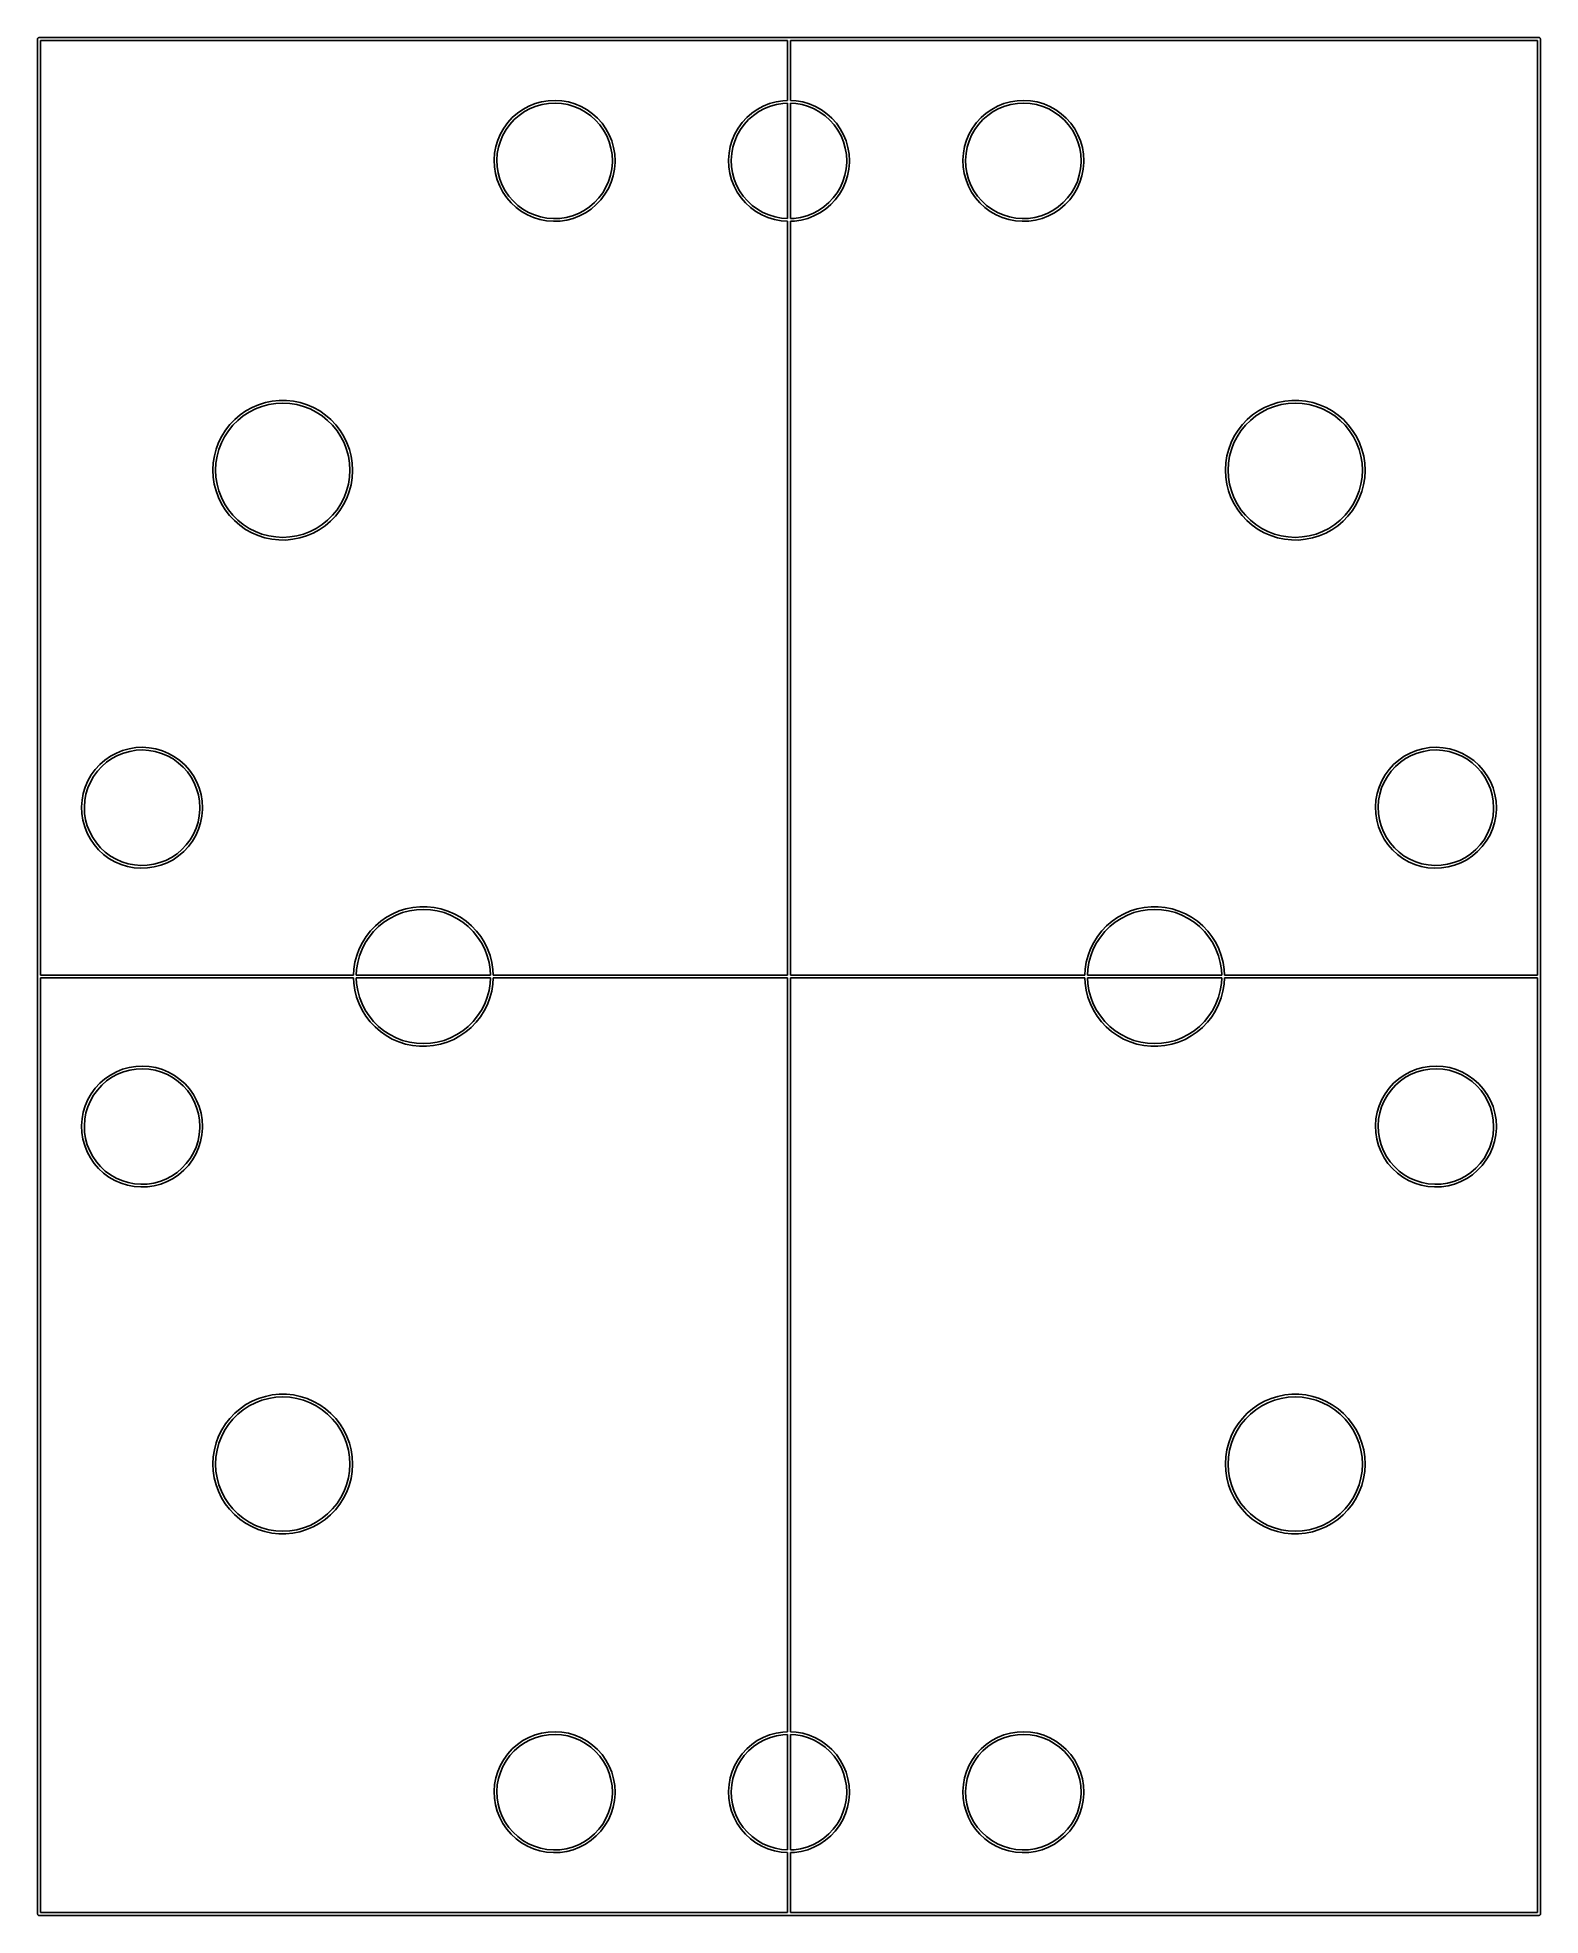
# Model space of a CAD drawing. Extents: x 0 to 80, y -100 to 0.
import ezdxf

# ---------------------------------------------------------------- set-up
doc = ezdxf.new("R2010")
doc.units = 0
doc.layers.add('BLACK', color=7, linetype='CONTINUOUS')

msp = doc.modelspace()

# ---------------------------------------------------------------- linework, layer by layer
at = {"layer": 'BLACK', "linetype": 'CONTINUOUS'}
for p, q in [((-0.075, 0), (-0.07328, 0.00974)), ((-0.075, -100), (-0.075, 0)), ((-0.07386, 0.01302), (-0.07219, 0.01591)), ((-0.07328, 0.00974), (-0.07386, 0.01302)), ((-0.07219, 0.01591), (-0.07048, 0.02565)), ((-0.07048, 0.02565), (-0.05795, 0.04058)), ((-0.05795, 0.04058), (-0.04821, 0.05745)), ((-0.04821, 0.05745), (-0.04185, 0.05977)), ((-0.04185, 0.05977), (-0.0375, 0.06495)), ((-0.0375, 0.06495), (-0.01831, 0.06834)), ((-0.01831, 0.06834), (0, 0.075)), ((0, 0.075), (80, 0.075)), ((80, 0.075), (80.0097, 0.07328)), ((80.0097, 0.07328), (80.013, 0.07386)), ((80.013, 0.07386), (80.0159, 0.07219)), ((80.0159, 0.07219), (80.0257, 0.07048)), ((80.0257, 0.07048), (80.0406, 0.05795)), ((80.0406, 0.05795), (80.0575, 0.04821)), ((80.0575, 0.04821), (80.0598, 0.04185)), ((80.0598, 0.04185), (80.065, 0.0375)), ((80.065, 0.0375), (80.0683, 0.01831)), ((80.0683, 0.01831), (80.075, 0)), ((80.075, 0), (80.075, -100)), ((39.925, -0.075), (0.075, -0.075)), ((0.075, -0.075), (0.075, -49.925)), ((39.925, -3.27985), (39.925, -0.075)), ((40.075, -0.075), (40.075, -3.27838)), ((79.925, -0.075), (40.075, -0.075)), ((79.925, -49.925), (79.925, -0.075)), ((25.2436, -4.19583), (25.5145, -3.95866)), ((25.5145, -3.95866), (25.8101, -3.75318)), ((25.8862, -3.87681), (25.6039, -4.07305)), ((25.8101, -3.75318), (26.1269, -3.58193)), ((26.1887, -3.71327), (25.8862, -3.87681)), ((26.1269, -3.58193), (26.4607, -3.44706)), ((26.5075, -3.58447), (26.1887, -3.71327)), ((26.4607, -3.44706), (26.8075, -3.35023)), ((26.8386, -3.492), (26.5075, -3.58447)), ((26.8075, -3.35023), (27.1629, -3.29267)), ((27.1781, -3.43703), (26.8386, -3.492)), ((27.1629, -3.29267), (27.5225, -3.27508)), ((27.5215, -3.42023), (27.1781, -3.43703)), ((27.8647, -3.44182), (27.5215, -3.42023)), ((27.5225, -3.27508), (27.8819, -3.29769)), ((28.2033, -3.50153), (27.8647, -3.44182)), ((27.8819, -3.29769), (28.2364, -3.36021)), ((28.5331, -3.59861), (28.2033, -3.50153)), ((28.2364, -3.36021), (28.5818, -3.46186)), ((28.8501, -3.73185), (28.5331, -3.59861)), ((28.5818, -3.46186), (28.9137, -3.60139)), ((29.1503, -3.8996), (28.8501, -3.73185)), ((28.9137, -3.60139), (29.228, -3.77704)), ((29.4298, -4.09976), (29.1503, -3.8996)), ((29.228, -3.77704), (29.5208, -3.98663)), ((29.5208, -3.98663), (29.7884, -4.22755)), ((37.7436, -4.19583), (38.0145, -3.95866)), ((38.0145, -3.95866), (38.3101, -3.75318)), ((38.3862, -3.87681), (38.1039, -4.07305)), ((38.3101, -3.75318), (38.6269, -3.58193)), ((38.6887, -3.71327), (38.3862, -3.87681)), ((38.6269, -3.58193), (38.9607, -3.44706)), ((39.0075, -3.58447), (38.6887, -3.71327)), ((38.9607, -3.44706), (39.3075, -3.35023)), ((39.3386, -3.492), (39.0075, -3.58447)), ((39.3075, -3.35023), (39.6629, -3.29267)), ((39.6781, -3.43703), (39.3386, -3.492)), ((39.6629, -3.29267), (39.925, -3.27985)), ((39.925, -3.42495), (39.6781, -3.43703)), ((39.925, -9.57836), (39.925, -3.42495)), ((40.075, -3.27838), (40.3819, -3.29769)), ((40.3647, -3.44182), (40.075, -3.4236)), ((40.075, -3.4236), (40.075, -9.5743)), ((40.7033, -3.50153), (40.3647, -3.44182)), ((40.3819, -3.29769), (40.7364, -3.36021)), ((41.0331, -3.59861), (40.7033, -3.50153)), ((40.7364, -3.36021), (41.0818, -3.46186)), ((41.3501, -3.73185), (41.0331, -3.59861)), ((41.0818, -3.46186), (41.4137, -3.60139)), ((41.6503, -3.8996), (41.3501, -3.73185)), ((41.4137, -3.60139), (41.728, -3.77704)), ((41.9298, -4.09976), (41.6503, -3.8996)), ((41.728, -3.77704), (42.0208, -3.98663)), ((42.0208, -3.98663), (42.2884, -4.22755)), ((50.2436, -4.19583), (50.5145, -3.95866)), ((50.5145, -3.95866), (50.8101, -3.75318)), ((50.8862, -3.87681), (50.6039, -4.07305)), ((50.8101, -3.75318), (51.1269, -3.58193)), ((51.1887, -3.71327), (50.8862, -3.87681)), ((51.1269, -3.58193), (51.4607, -3.44706)), ((51.5075, -3.58447), (51.1887, -3.71327)), ((51.4607, -3.44706), (51.8075, -3.35023)), ((51.8386, -3.492), (51.5075, -3.58447)), ((51.8075, -3.35023), (52.1629, -3.29267)), ((52.1781, -3.43703), (51.8386, -3.492)), ((52.1629, -3.29267), (52.5225, -3.27508)), ((52.5215, -3.42023), (52.1781, -3.43703)), ((52.8647, -3.44182), (52.5215, -3.42023)), ((52.5225, -3.27508), (52.8819, -3.29769)), ((53.2033, -3.50153), (52.8647, -3.44182)), ((52.8819, -3.29769), (53.2364, -3.36021)), ((53.5331, -3.59861), (53.2033, -3.50153)), ((53.2364, -3.36021), (53.5818, -3.46186)), ((53.8501, -3.73185), (53.5331, -3.59861)), ((53.5818, -3.46186), (53.9137, -3.60139)), ((54.1503, -3.8996), (53.8501, -3.73185)), ((53.9137, -3.60139), (54.228, -3.77704)), ((54.4298, -4.09976), (54.1503, -3.8996)), ((54.228, -3.77704), (54.5208, -3.98663)), ((54.5208, -3.98663), (54.7884, -4.22755)), ((24.6113, -5.06605), (24.7892, -4.75299)), ((24.9112, -4.83162), (24.7413, -5.13059)), ((24.7892, -4.75299), (25.0008, -4.4617)), ((25.1133, -4.55345), (24.9112, -4.83162)), ((25.0008, -4.4617), (25.2436, -4.19583)), ((25.3451, -4.29953), (25.1133, -4.55345)), ((25.6039, -4.07305), (25.3451, -4.29953)), ((29.6854, -4.32984), (29.4298, -4.09976)), ((29.9137, -4.58696), (29.6854, -4.32984)), ((29.7884, -4.22755), (30.0274, -4.4968)), ((30.1119, -4.86793), (29.9137, -4.58696)), ((30.0274, -4.4968), (30.235, -4.79101)), ((30.2775, -5.16924), (30.1119, -4.86793)), ((30.235, -4.79101), (30.4084, -5.10652)), ((37.1113, -5.06605), (37.2892, -4.75299)), ((37.4112, -4.83162), (37.2413, -5.13059)), ((37.2892, -4.75299), (37.5008, -4.4617)), ((37.6133, -4.55345), (37.4112, -4.83162)), ((37.5008, -4.4617), (37.7436, -4.19583)), ((37.8451, -4.29953), (37.6133, -4.55345)), ((38.1039, -4.07305), (37.8451, -4.29953)), ((42.1854, -4.32984), (41.9298, -4.09976)), ((42.4137, -4.58696), (42.1854, -4.32984)), ((42.2884, -4.22755), (42.5274, -4.4968)), ((42.6119, -4.86793), (42.4137, -4.58696)), ((42.5274, -4.4968), (42.735, -4.79101)), ((42.7775, -5.16924), (42.6119, -4.86793)), ((42.735, -4.79101), (42.9084, -5.10652)), ((49.6113, -5.06605), (49.7892, -4.75299)), ((49.9112, -4.83162), (49.7413, -5.13059)), ((49.7892, -4.75299), (50.0008, -4.4617)), ((50.1133, -4.55345), (49.9112, -4.83162)), ((50.0008, -4.4617), (50.2436, -4.19583)), ((50.3451, -4.29953), (50.1133, -4.55345)), ((50.6039, -4.07305), (50.3451, -4.29953)), ((54.6854, -4.32984), (54.4298, -4.09976)), ((54.9137, -4.58696), (54.6854, -4.32984)), ((54.7884, -4.22755), (55.0274, -4.4968)), ((55.1119, -4.86793), (54.9137, -4.58696)), ((55.0274, -4.4968), (55.235, -4.79101)), ((55.2775, -5.16924), (55.1119, -4.86793)), ((55.235, -4.79101), (55.4084, -5.10652)), ((24.3004, -6.0958), (24.3654, -5.74167)), ((24.3654, -5.74167), (24.4695, -5.39698)), ((24.5065, -5.7758), (24.4444, -6.11399)), ((24.4695, -5.39698), (24.6113, -5.06605)), ((24.6059, -5.44663), (24.5065, -5.7758)), ((24.7413, -5.13059), (24.6059, -5.44663)), ((30.4085, -5.48714), (30.2775, -5.16924)), ((30.4084, -5.10652), (30.5456, -5.4394)), ((30.5033, -5.81766), (30.4085, -5.48714)), ((30.5607, -6.15669), (30.5033, -5.81766)), ((30.5456, -5.4394), (30.6449, -5.78551)), ((30.6449, -5.78551), (30.7049, -6.14051)), ((36.8004, -6.0958), (36.8654, -5.74167)), ((36.8654, -5.74167), (36.9695, -5.39698)), ((37.0065, -5.7758), (36.9444, -6.11399)), ((36.9695, -5.39698), (37.1113, -5.06605)), ((37.1059, -5.44663), (37.0065, -5.7758)), ((37.2413, -5.13059), (37.1059, -5.44663)), ((42.9085, -5.48714), (42.7775, -5.16924)), ((42.9084, -5.10652), (43.0456, -5.4394)), ((43.0033, -5.81766), (42.9085, -5.48714)), ((43.0607, -6.15669), (43.0033, -5.81766)), ((43.0456, -5.4394), (43.1449, -5.78551)), ((43.1449, -5.78551), (43.2049, -6.14051)), ((49.3004, -6.0958), (49.3654, -5.74167)), ((49.3654, -5.74167), (49.4695, -5.39698)), ((49.5065, -5.7758), (49.4444, -6.11399)), ((49.4695, -5.39698), (49.6113, -5.06605)), ((49.6059, -5.44663), (49.5065, -5.7758)), ((49.7413, -5.13059), (49.6059, -5.44663)), ((55.4085, -5.48714), (55.2775, -5.16924)), ((55.4084, -5.10652), (55.5456, -5.4394)), ((55.5033, -5.81766), (55.4085, -5.48714)), ((55.5607, -6.15669), (55.5033, -5.81766)), ((55.5456, -5.4394), (55.6449, -5.78551)), ((55.6449, -5.78551), (55.7049, -6.14051)), ((24.2753, -6.45497), (24.3004, -6.0958)), ((24.2754, -6.457), (24.2753, -6.45497)), ((24.2904, -6.81471), (24.2754, -6.457)), ((24.3455, -7.17051), (24.2904, -6.81471)), ((24.4444, -6.11399), (24.4205, -6.457)), ((24.4205, -6.457), (24.4349, -6.80054)), ((24.4349, -6.80054), (24.4875, -7.14034)), ((30.4831, -7.26593), (30.5499, -6.92863)), ((30.5499, -6.92863), (30.5786, -6.58599)), ((30.5798, -6.5), (30.5607, -6.15669)), ((30.5786, -6.58599), (30.5798, -6.5)), ((30.6936, -6.94883), (30.6237, -7.30202)), ((30.7237, -6.59005), (30.6936, -6.94883)), ((30.7049, -6.14051), (30.725, -6.5)), ((30.725, -6.5), (30.7237, -6.59005)), ((36.7753, -6.45497), (36.8004, -6.0958)), ((36.7754, -6.457), (36.7753, -6.45497)), ((36.7904, -6.81471), (36.7754, -6.457)), ((36.8455, -7.17051), (36.7904, -6.81471)), ((36.9444, -6.11399), (36.9205, -6.457)), ((36.9205, -6.457), (36.9349, -6.80054)), ((36.9349, -6.80054), (36.9875, -7.14034)), ((42.9831, -7.26593), (43.0499, -6.92863)), ((43.0499, -6.92863), (43.0786, -6.58599)), ((43.0798, -6.5), (43.0607, -6.15669)), ((43.0786, -6.58599), (43.0798, -6.5)), ((43.1936, -6.94883), (43.1237, -7.30202)), ((43.2237, -6.59005), (43.1936, -6.94883)), ((43.2049, -6.14051), (43.225, -6.5)), ((43.225, -6.5), (43.2237, -6.59005)), ((49.2753, -6.45497), (49.3004, -6.0958)), ((49.2754, -6.457), (49.2753, -6.45497)), ((49.2904, -6.81471), (49.2754, -6.457)), ((49.3455, -7.17051), (49.2904, -6.81471)), ((49.4444, -6.11399), (49.4205, -6.457)), ((49.4205, -6.457), (49.4349, -6.80054)), ((49.4349, -6.80054), (49.4875, -7.14034)), ((55.4831, -7.26593), (55.5499, -6.92863)), ((55.5499, -6.92863), (55.5786, -6.58599)), ((55.5798, -6.5), (55.5607, -6.15669)), ((55.5786, -6.58599), (55.5798, -6.5)), ((55.6936, -6.94883), (55.6237, -7.30202)), ((55.7237, -6.59005), (55.6936, -6.94883)), ((55.7049, -6.14051), (55.725, -6.5)), ((55.725, -6.5), (55.7237, -6.59005)), ((24.4399, -7.51797), (24.3455, -7.17051)), ((24.5724, -7.85273), (24.4399, -7.51797)), ((24.4875, -7.14034), (24.5776, -7.47215)), ((24.7415, -8.17064), (24.5724, -7.85273)), ((24.5776, -7.47215), (24.7042, -7.79185)), ((24.7042, -7.79185), (24.8656, -8.09544)), ((30.0653, -8.20436), (30.2393, -7.90779)), ((30.3684, -7.97414), (30.1862, -8.28469)), ((30.2393, -7.90779), (30.3791, -7.59367)), ((30.5148, -7.64522), (30.3684, -7.97414)), ((30.3791, -7.59367), (30.4831, -7.26593)), ((30.6237, -7.30202), (30.5148, -7.64522)), ((36.9399, -7.51797), (36.8455, -7.17051)), ((37.0724, -7.85273), (36.9399, -7.51797)), ((36.9875, -7.14034), (37.0776, -7.47215)), ((37.2415, -8.17064), (37.0724, -7.85273)), ((37.0776, -7.47215), (37.2042, -7.79185)), ((37.2042, -7.79185), (37.3656, -8.09544)), ((42.5653, -8.20436), (42.7393, -7.90779)), ((42.8684, -7.97414), (42.6862, -8.28469)), ((42.7393, -7.90779), (42.8791, -7.59367)), ((43.0148, -7.64522), (42.8684, -7.97414)), ((42.8791, -7.59367), (42.9831, -7.26593)), ((43.1237, -7.30202), (43.0148, -7.64522)), ((49.4399, -7.51797), (49.3455, -7.17051)), ((49.5724, -7.85273), (49.4399, -7.51797)), ((49.4875, -7.14034), (49.5776, -7.47215)), ((49.7415, -8.17064), (49.5724, -7.85273)), ((49.5776, -7.47215), (49.7042, -7.79185)), ((49.7042, -7.79185), (49.8656, -8.09544)), ((55.0653, -8.20436), (55.2393, -7.90779)), ((55.3684, -7.97414), (55.1862, -8.28469)), ((55.2393, -7.90779), (55.3791, -7.59367)), ((55.5148, -7.64522), (55.3684, -7.97414)), ((55.3791, -7.59367), (55.4831, -7.26593)), ((55.6237, -7.30202), (55.5148, -7.64522)), ((24.9449, -8.46772), (24.7415, -8.17064)), ((24.8656, -8.09544), (25.0599, -8.37915)), ((25.1801, -8.74027), (24.9449, -8.46772)), ((25.0599, -8.37915), (25.2845, -8.63944)), ((25.4443, -8.9849), (25.1801, -8.74027)), ((25.2845, -8.63944), (25.5368, -8.87306)), ((25.7341, -9.19857), (25.4443, -8.9849)), ((25.5368, -8.87306), (25.8136, -9.0771)), ((29.077, -9.14546), (29.3621, -8.95319)), ((29.3621, -8.95319), (29.6239, -8.73034)), ((29.724, -8.83545), (29.4498, -9.06881)), ((29.6239, -8.73034), (29.8593, -8.47969)), ((29.9705, -8.57299), (29.724, -8.83545)), ((29.8593, -8.47969), (30.0653, -8.20436)), ((30.1862, -8.28469), (29.9705, -8.57299)), ((37.4449, -8.46772), (37.2415, -8.17064)), ((37.3656, -8.09544), (37.5599, -8.37915)), ((37.6801, -8.74027), (37.4449, -8.46772)), ((37.5599, -8.37915), (37.7845, -8.63944)), ((37.9443, -8.9849), (37.6801, -8.74027)), ((37.7845, -8.63944), (38.0368, -8.87306)), ((38.2341, -9.19857), (37.9443, -8.9849)), ((38.0368, -8.87306), (38.3136, -9.0771)), ((41.577, -9.14546), (41.8621, -8.95319)), ((41.8621, -8.95319), (42.1239, -8.73034)), ((42.224, -8.83545), (41.9498, -9.06881)), ((42.1239, -8.73034), (42.3593, -8.47969)), ((42.4705, -8.57299), (42.224, -8.83545)), ((42.3593, -8.47969), (42.5653, -8.20436)), ((42.6862, -8.28469), (42.4705, -8.57299)), ((49.9449, -8.46772), (49.7415, -8.17064)), ((49.8656, -8.09544), (50.0599, -8.37915)), ((50.1801, -8.74027), (49.9449, -8.46772)), ((50.0599, -8.37915), (50.2845, -8.63944)), ((50.4443, -8.9849), (50.1801, -8.74027)), ((50.2845, -8.63944), (50.5368, -8.87306)), ((50.7341, -9.19857), (50.4443, -8.9849)), ((50.5368, -8.87306), (50.8136, -9.0771)), ((54.077, -9.14546), (54.3621, -8.95319)), ((54.3621, -8.95319), (54.6239, -8.73034)), ((54.724, -8.83545), (54.4498, -9.06881)), ((54.6239, -8.73034), (54.8593, -8.47969)), ((54.9705, -8.57299), (54.724, -8.83545)), ((54.8593, -8.47969), (55.0653, -8.20436)), ((55.1862, -8.28469), (54.9705, -8.57299)), ((26.0459, -9.37859), (25.7341, -9.19857)), ((25.8136, -9.0771), (26.1114, -9.24903)), ((26.3759, -9.52273), (26.0459, -9.37859)), ((26.1114, -9.24903), (26.4265, -9.38668)), ((26.7198, -9.6292), (26.3759, -9.52273)), ((26.4265, -9.38668), (26.7549, -9.48836)), ((27.0735, -9.69667), (26.7198, -9.6292)), ((26.7549, -9.48836), (27.0927, -9.55279)), ((27.4325, -9.72429), (27.0735, -9.69667)), ((27.0927, -9.55279), (27.4355, -9.57917)), ((27.7923, -9.71173), (27.4325, -9.72429)), ((27.4355, -9.57917), (27.7791, -9.56717)), ((27.7791, -9.56717), (28.1193, -9.51694)), ((28.1485, -9.65913), (27.7923, -9.71173)), ((28.1193, -9.51694), (28.4517, -9.42911)), ((28.4966, -9.56716), (28.1485, -9.65913)), ((28.4517, -9.42911), (28.7723, -9.30476)), ((28.8323, -9.43695), (28.4966, -9.56716)), ((28.7723, -9.30476), (29.077, -9.14546)), ((29.1513, -9.27015), (28.8323, -9.43695)), ((29.4498, -9.06881), (29.1513, -9.27015)), ((38.5459, -9.37859), (38.2341, -9.19857)), ((38.3136, -9.0771), (38.6114, -9.24903)), ((38.8759, -9.52273), (38.5459, -9.37859)), ((38.6114, -9.24903), (38.9265, -9.38668)), ((39.2198, -9.6292), (38.8759, -9.52273)), ((38.9265, -9.38668), (39.2549, -9.48836)), ((39.5735, -9.69667), (39.2198, -9.6292)), ((39.2549, -9.48836), (39.5927, -9.55279)), ((39.925, -9.72372), (39.5735, -9.69667)), ((39.5927, -9.55279), (39.925, -9.57836)), ((39.925, -49.925), (39.925, -9.72372)), ((40.075, -9.5743), (40.2791, -9.56717)), ((40.2923, -9.71173), (40.075, -9.71931)), ((40.075, -9.71931), (40.075, -49.925)), ((40.2791, -9.56717), (40.6193, -9.51694)), ((40.6485, -9.65913), (40.2923, -9.71173)), ((40.6193, -9.51694), (40.9517, -9.42911)), ((40.9966, -9.56716), (40.6485, -9.65913)), ((40.9517, -9.42911), (41.2723, -9.30476)), ((41.3323, -9.43695), (40.9966, -9.56716)), ((41.2723, -9.30476), (41.577, -9.14546)), ((41.6513, -9.27015), (41.3323, -9.43695)), ((41.9498, -9.06881), (41.6513, -9.27015)), ((51.0459, -9.37859), (50.7341, -9.19857)), ((50.8136, -9.0771), (51.1114, -9.24903)), ((51.3759, -9.52273), (51.0459, -9.37859)), ((51.1114, -9.24903), (51.4265, -9.38668)), ((51.7198, -9.6292), (51.3759, -9.52273)), ((51.4265, -9.38668), (51.7549, -9.48836)), ((52.0735, -9.69667), (51.7198, -9.6292)), ((51.7549, -9.48836), (52.0927, -9.55279)), ((52.4325, -9.72429), (52.0735, -9.69667)), ((52.0927, -9.55279), (52.4355, -9.57917)), ((52.7923, -9.71173), (52.4325, -9.72429)), ((52.4355, -9.57917), (52.7791, -9.56717)), ((52.7791, -9.56717), (53.1193, -9.51694)), ((53.1485, -9.65913), (52.7923, -9.71173)), ((53.1193, -9.51694), (53.4517, -9.42911)), ((53.4966, -9.56716), (53.1485, -9.65913)), ((53.4517, -9.42911), (53.7723, -9.30476)), ((53.8323, -9.43695), (53.4966, -9.56716)), ((53.7723, -9.30476), (54.077, -9.14546)), ((54.1513, -9.27015), (53.8323, -9.43695)), ((54.4498, -9.06881), (54.1513, -9.27015)), ((10.7272, -20.0487), (11.0371, -19.8341)), ((11.21, -19.8997), (10.8958, -20.1038)), ((11.0371, -19.8341), (11.3671, -19.652)), ((11.5439, -19.7296), (11.21, -19.8997)), ((11.3671, -19.652), (11.7138, -19.5041)), ((11.8937, -19.5953), (11.5439, -19.7296)), ((11.7138, -19.5041), (12.0736, -19.392)), ((12.2557, -19.4983), (11.8937, -19.5953)), ((12.0736, -19.392), (12.443, -19.3169)), ((12.6258, -19.4397), (12.2557, -19.4983)), ((12.443, -19.3169), (12.818, -19.2794)), ((13, -19.4201), (12.6258, -19.4397)), ((12.818, -19.2794), (13.195, -19.2801)), ((13.3742, -19.4397), (13, -19.4201)), ((13.195, -19.2801), (13.5699, -19.3188)), ((13.7443, -19.4983), (13.3742, -19.4397)), ((13.5699, -19.3188), (13.939, -19.3953)), ((14.1063, -19.5953), (13.7443, -19.4983)), ((13.939, -19.3953), (14.2984, -19.5086)), ((14.4561, -19.7296), (14.1063, -19.5953)), ((14.2984, -19.5086), (14.6446, -19.6577)), ((14.79, -19.8997), (14.4561, -19.7296)), ((14.6446, -19.6577), (14.9739, -19.841)), ((15.1042, -20.1038), (14.79, -19.8997)), ((14.9739, -19.841), (15.2831, -20.0567)), ((64.7272, -20.0487), (65.0371, -19.8341)), ((65.21, -19.8997), (64.8958, -20.1038)), ((65.0371, -19.8341), (65.3671, -19.652)), ((65.5439, -19.7296), (65.21, -19.8997)), ((65.3671, -19.652), (65.7138, -19.5041)), ((65.8937, -19.5953), (65.5439, -19.7296)), ((65.7138, -19.5041), (66.0736, -19.392)), ((66.2557, -19.4983), (65.8937, -19.5953)), ((66.0736, -19.392), (66.443, -19.3169)), ((66.6258, -19.4397), (66.2557, -19.4983)), ((66.443, -19.3169), (66.818, -19.2794)), ((67, -19.4201), (66.6258, -19.4397)), ((66.818, -19.2794), (67.195, -19.2801)), ((67.3742, -19.4397), (67, -19.4201)), ((67.195, -19.2801), (67.5699, -19.3188)), ((67.7443, -19.4983), (67.3742, -19.4397)), ((67.5699, -19.3188), (67.939, -19.3953)), ((68.1063, -19.5953), (67.7443, -19.4983)), ((67.939, -19.3953), (68.2984, -19.5086)), ((68.4561, -19.7296), (68.1063, -19.5953)), ((68.2984, -19.5086), (68.6446, -19.6577)), ((68.79, -19.8997), (68.4561, -19.7296)), ((68.6446, -19.6577), (68.9739, -19.841)), ((69.1042, -20.1038), (68.79, -19.8997)), ((68.9739, -19.841), (69.2831, -20.0567)), ((9.74836, -21.1827), (9.94866, -20.8634)), ((10.1038, -20.8958), (9.89971, -21.21)), ((9.94866, -20.8634), (10.1802, -20.566)), ((10.3396, -20.6046), (10.1038, -20.8958)), ((10.1802, -20.566), (10.4406, -20.2935)), ((10.6046, -20.3396), (10.3396, -20.6046)), ((10.4406, -20.2935), (10.7272, -20.0487)), ((10.8958, -20.1038), (10.6046, -20.3396)), ((15.3954, -20.3396), (15.1042, -20.1038)), ((15.2831, -20.0567), (15.5688, -20.3025)), ((15.6604, -20.6046), (15.3954, -20.3396)), ((15.5688, -20.3025), (15.8283, -20.5759)), ((15.8962, -20.8958), (15.6604, -20.6046)), ((15.8283, -20.5759), (16.0588, -20.8741)), ((16.1003, -21.21), (15.8962, -20.8958)), ((16.0588, -20.8741), (16.258, -21.1941)), ((63.7484, -21.1827), (63.9487, -20.8634)), ((64.1038, -20.8958), (63.8997, -21.21)), ((63.9487, -20.8634), (64.1802, -20.566)), ((64.3396, -20.6046), (64.1038, -20.8958)), ((64.1802, -20.566), (64.4406, -20.2935)), ((64.6046, -20.3396), (64.3396, -20.6046)), ((64.4406, -20.2935), (64.7272, -20.0487)), ((64.8958, -20.1038), (64.6046, -20.3396)), ((69.3954, -20.3396), (69.1042, -20.1038)), ((69.2831, -20.0567), (69.5688, -20.3025)), ((69.6604, -20.6046), (69.3954, -20.3396)), ((69.5688, -20.3025), (69.8283, -20.5759)), ((69.8962, -20.8958), (69.6604, -20.6046)), ((69.8283, -20.5759), (70.0588, -20.8741)), ((70.1003, -21.21), (69.8962, -20.8958)), ((70.0588, -20.8741), (70.258, -21.1941)), ((9.35372, -22.2383), (9.44937, -21.8737)), ((9.44937, -21.8737), (9.58136, -21.5206)), ((9.59531, -21.8937), (9.49832, -22.2557)), ((9.58136, -21.5206), (9.74836, -21.1827)), ((9.72959, -21.5439), (9.59531, -21.8937)), ((9.89971, -21.21), (9.72959, -21.5439)), ((16.2704, -21.5439), (16.1003, -21.21)), ((16.258, -21.1941), (16.4238, -21.5326)), ((16.4047, -21.8937), (16.2704, -21.5439)), ((16.5017, -22.2557), (16.4047, -21.8937)), ((16.4238, -21.5326), (16.5545, -21.8861)), ((16.5545, -21.8861), (16.6489, -22.251)), ((63.3537, -22.2383), (63.4494, -21.8737)), ((63.4494, -21.8737), (63.5814, -21.5206)), ((63.5953, -21.8937), (63.4983, -22.2557)), ((63.5814, -21.5206), (63.7484, -21.1827)), ((63.7296, -21.5439), (63.5953, -21.8937)), ((63.8997, -21.21), (63.7296, -21.5439)), ((70.2704, -21.5439), (70.1003, -21.21)), ((70.258, -21.1941), (70.4238, -21.5326)), ((70.4047, -21.8937), (70.2704, -21.5439)), ((70.5017, -22.2557), (70.4047, -21.8937)), ((70.4238, -21.5326), (70.5545, -21.8861)), ((70.5545, -21.8861), (70.6489, -22.251)), ((9.27502, -22.987), (9.29541, -22.6106)), ((9.27564, -23), (9.27502, -22.987)), ((9.29278, -23.3635), (9.27564, -23)), ((9.29541, -22.6106), (9.35372, -22.2383)), ((9.43971, -22.6258), (9.42009, -23)), ((9.42009, -23), (9.43971, -23.3742)), ((9.49832, -22.2557), (9.43971, -22.6258)), ((16.5603, -22.6258), (16.5017, -22.2557)), ((16.5799, -23), (16.5603, -22.6258)), ((16.5603, -23.3742), (16.5799, -23)), ((16.6489, -22.251), (16.7059, -22.6236)), ((16.7249, -23.026), (16.7032, -23.4023)), ((16.7059, -22.6236), (16.725, -23)), ((16.725, -23), (16.7249, -23.026)), ((63.275, -22.987), (63.2954, -22.6106)), ((63.2756, -23), (63.275, -22.987)), ((63.2928, -23.3635), (63.2756, -23)), ((63.2954, -22.6106), (63.3537, -22.2383)), ((63.4397, -22.6258), (63.4201, -23)), ((63.4201, -23), (63.4397, -23.3742)), ((63.4983, -22.2557), (63.4397, -22.6258)), ((70.5603, -22.6258), (70.5017, -22.2557)), ((70.5799, -23), (70.5603, -22.6258)), ((70.5603, -23.3742), (70.5799, -23)), ((70.6489, -22.251), (70.7059, -22.6236)), ((70.7249, -23.026), (70.7032, -23.4023)), ((70.7059, -22.6236), (70.725, -23)), ((70.725, -23), (70.7249, -23.026)), ((9.34849, -23.7363), (9.29278, -23.3635)), ((9.44159, -24.1015), (9.34849, -23.7363)), ((9.43971, -23.3742), (9.49832, -23.7443)), ((9.49832, -23.7443), (9.59531, -24.1063)), ((16.4047, -24.1063), (16.5017, -23.7443)), ((16.5017, -23.7443), (16.5603, -23.3742)), ((16.6436, -23.7745), (16.5467, -24.1387)), ((16.7032, -23.4023), (16.6436, -23.7745)), ((63.3485, -23.7363), (63.2928, -23.3635)), ((63.4416, -24.1015), (63.3485, -23.7363)), ((63.4397, -23.3742), (63.4983, -23.7443)), ((63.4983, -23.7443), (63.5953, -24.1063)), ((70.4047, -24.1063), (70.5017, -23.7443)), ((70.5017, -23.7443), (70.5603, -23.3742)), ((70.6436, -23.7745), (70.5467, -24.1387)), ((70.7032, -23.4023), (70.6436, -23.7745)), ((9.57112, -24.4555), (9.44159, -24.1015)), ((9.73576, -24.7945), (9.57112, -24.4555)), ((9.59531, -24.1063), (9.72959, -24.4561)), ((9.72959, -24.4561), (9.89971, -24.79)), ((9.93382, -25.1152), (9.73576, -24.7945)), ((9.89971, -24.79), (10.1038, -25.1042)), ((15.8962, -25.1042), (16.1003, -24.79)), ((16.2453, -24.8286), (16.0439, -25.1472)), ((16.1003, -24.79), (16.2704, -24.4561)), ((16.4135, -24.4913), (16.2453, -24.8286)), ((16.2704, -24.4561), (16.4047, -24.1063)), ((16.5467, -24.1387), (16.4135, -24.4913)), ((63.5711, -24.4555), (63.4416, -24.1015)), ((63.7358, -24.7945), (63.5711, -24.4555)), ((63.5953, -24.1063), (63.7296, -24.4561)), ((63.7296, -24.4561), (63.8997, -24.79)), ((63.9338, -25.1152), (63.7358, -24.7945)), ((63.8997, -24.79), (64.1038, -25.1042)), ((69.8962, -25.1042), (70.1003, -24.79)), ((70.2453, -24.8286), (70.0439, -25.1472)), ((70.1003, -24.79), (70.2704, -24.4561)), ((70.4135, -24.4913), (70.2453, -24.8286)), ((70.2704, -24.4561), (70.4047, -24.1063)), ((70.5467, -24.1387), (70.4135, -24.4913)), ((10.1633, -25.4142), (9.93382, -25.1152)), ((10.1038, -25.1042), (10.3396, -25.3954)), ((10.4218, -25.6886), (10.1633, -25.4142)), ((10.3396, -25.3954), (10.6046, -25.6604)), ((10.7067, -25.9353), (10.4218, -25.6886)), ((10.6046, -25.6604), (10.8958, -25.8962)), ((11.015, -26.1521), (10.7067, -25.9353)), ((10.8958, -25.8962), (11.21, -26.1003)), ((14.79, -26.1003), (15.1042, -25.8962)), ((15.2625, -25.9592), (14.9518, -26.1727)), ((15.1042, -25.8962), (15.3954, -25.6604)), ((15.5499, -25.7154), (15.2625, -25.9592)), ((15.3954, -25.6604), (15.6604, -25.3954)), ((15.8113, -25.4438), (15.5499, -25.7154)), ((15.6604, -25.3954), (15.8962, -25.1042)), ((16.0439, -25.1472), (15.8113, -25.4438)), ((64.1633, -25.4142), (63.9338, -25.1152)), ((64.1038, -25.1042), (64.3396, -25.3954)), ((64.4218, -25.6886), (64.1633, -25.4142)), ((64.3396, -25.3954), (64.6046, -25.6604)), ((64.7067, -25.9353), (64.4218, -25.6886)), ((64.6046, -25.6604), (64.8958, -25.8962)), ((65.015, -26.1521), (64.7067, -25.9353)), ((64.8958, -25.8962), (65.21, -26.1003)), ((68.79, -26.1003), (69.1042, -25.8962)), ((69.2625, -25.9592), (68.9518, -26.1727)), ((69.1042, -25.8962), (69.3954, -25.6604)), ((69.5499, -25.7154), (69.2625, -25.9592)), ((69.3954, -25.6604), (69.6604, -25.3954)), ((69.8113, -25.4438), (69.5499, -25.7154)), ((69.6604, -25.3954), (69.8962, -25.1042)), ((70.0439, -25.1472), (69.8113, -25.4438)), ((11.3437, -26.3365), (11.015, -26.1521)), ((11.21, -26.1003), (11.5439, -26.2704)), ((11.6894, -26.4868), (11.3437, -26.3365)), ((11.5439, -26.2704), (11.8937, -26.4047)), ((12.0485, -26.6014), (11.6894, -26.4868)), ((11.8937, -26.4047), (12.2557, -26.5017)), ((12.4173, -26.6791), (12.0485, -26.6014)), ((12.2557, -26.5017), (12.6258, -26.5603)), ((12.7921, -26.7192), (12.4173, -26.6791)), ((12.6258, -26.5603), (13, -26.5799)), ((13.169, -26.7212), (12.7921, -26.7192)), ((13, -26.5799), (13.3742, -26.5603)), ((13.5442, -26.685), (13.169, -26.7212)), ((13.3742, -26.5603), (13.7443, -26.5017)), ((13.9138, -26.6112), (13.5442, -26.685)), ((13.7443, -26.5017), (14.1063, -26.4047)), ((14.274, -26.5004), (13.9138, -26.6112)), ((14.1063, -26.4047), (14.4561, -26.2704)), ((14.6212, -26.3537), (14.274, -26.5004)), ((14.4561, -26.2704), (14.79, -26.1003)), ((14.9518, -26.1727), (14.6212, -26.3537)), ((65.3437, -26.3365), (65.015, -26.1521)), ((65.21, -26.1003), (65.5439, -26.2704)), ((65.6894, -26.4868), (65.3437, -26.3365)), ((65.5439, -26.2704), (65.8937, -26.4047)), ((66.0485, -26.6014), (65.6894, -26.4868)), ((65.8937, -26.4047), (66.2557, -26.5017)), ((66.4173, -26.6791), (66.0485, -26.6014)), ((66.2557, -26.5017), (66.6258, -26.5603)), ((66.7921, -26.7192), (66.4173, -26.6791)), ((66.6258, -26.5603), (67, -26.5799)), ((67.169, -26.7212), (66.7921, -26.7192)), ((67, -26.5799), (67.3742, -26.5603)), ((67.5442, -26.685), (67.169, -26.7212)), ((67.3742, -26.5603), (67.7443, -26.5017)), ((67.9138, -26.6112), (67.5442, -26.685)), ((67.7443, -26.5017), (68.1063, -26.4047)), ((68.274, -26.5004), (67.9138, -26.6112)), ((68.1063, -26.4047), (68.4561, -26.2704)), ((68.6212, -26.3537), (68.274, -26.5004)), ((68.4561, -26.2704), (68.79, -26.1003)), ((68.9518, -26.1727), (68.6212, -26.3537)), ((4.12686, -38.0819), (4.46069, -37.9471)), ((4.46069, -37.9471), (4.80748, -37.8502)), ((4.83865, -37.992), (4.50747, -38.0845)), ((4.80748, -37.8502), (5.1629, -37.7927)), ((5.17807, -37.937), (4.83865, -37.992)), ((5.1629, -37.7927), (5.52251, -37.7751)), ((5.5215, -37.9202), (5.17807, -37.937)), ((5.86467, -37.9418), (5.5215, -37.9202)), ((5.52251, -37.7751), (5.88185, -37.7977)), ((6.20329, -38.0015), (5.86467, -37.9418)), ((5.88185, -37.7977), (6.23643, -37.8602)), ((6.53314, -38.0986), (6.20329, -38.0015)), ((6.23643, -37.8602), (6.58183, -37.9619)), ((6.58183, -37.9619), (6.91375, -38.1014)), ((73.1269, -38.0819), (73.4607, -37.9471)), ((73.4607, -37.9471), (73.8075, -37.8502)), ((73.8386, -37.992), (73.5075, -38.0845)), ((73.8075, -37.8502), (74.1629, -37.7927)), ((74.1781, -37.937), (73.8386, -37.992)), ((74.1629, -37.7927), (74.5225, -37.7751)), ((74.5215, -37.9202), (74.1781, -37.937)), ((74.8647, -37.9418), (74.5215, -37.9202)), ((74.5225, -37.7751), (74.8819, -37.7977)), ((75.2033, -38.0015), (74.8647, -37.9418)), ((74.8819, -37.7977), (75.2364, -37.8602)), ((75.5331, -38.0986), (75.2033, -38.0015)), ((75.2364, -37.8602), (75.5818, -37.9619)), ((75.5818, -37.9619), (75.9137, -38.1014)), ((2.78917, -39.253), (3.0008, -38.9617)), ((3.11329, -39.0534), (2.91118, -39.3316)), ((3.0008, -38.9617), (3.24359, -38.6958)), ((3.34515, -38.7995), (3.11329, -39.0534)), ((3.24359, -38.6958), (3.51449, -38.4587)), ((3.60386, -38.573), (3.34515, -38.7995)), ((3.51449, -38.4587), (3.81014, -38.2532)), ((3.8862, -38.3768), (3.60386, -38.573)), ((3.81014, -38.2532), (4.12686, -38.0819)), ((4.18867, -38.2133), (3.8862, -38.3768)), ((4.50747, -38.0845), (4.18867, -38.2133)), ((6.85011, -38.2319), (6.53314, -38.0986)), ((7.15026, -38.3996), (6.85011, -38.2319)), ((6.91375, -38.1014), (7.22804, -38.277)), ((7.42984, -38.5998), (7.15026, -38.3996)), ((7.22804, -38.277), (7.5208, -38.4866)), ((7.68537, -38.8298), (7.42984, -38.5998)), ((7.5208, -38.4866), (7.78837, -38.7276)), ((7.91365, -39.087), (7.68537, -38.8298)), ((7.78837, -38.7276), (8.02741, -38.9968)), ((8.02741, -38.9968), (8.23495, -39.291)), ((71.7892, -39.253), (72.0008, -38.9617)), ((72.1133, -39.0534), (71.9112, -39.3316)), ((72.0008, -38.9617), (72.2436, -38.6958)), ((72.3451, -38.7995), (72.1133, -39.0534)), ((72.2436, -38.6958), (72.5145, -38.4587)), ((72.6039, -38.573), (72.3451, -38.7995)), ((72.5145, -38.4587), (72.8101, -38.2532)), ((72.8862, -38.3768), (72.6039, -38.573)), ((72.8101, -38.2532), (73.1269, -38.0819)), ((73.1887, -38.2133), (72.8862, -38.3768)), ((73.5075, -38.0845), (73.1887, -38.2133)), ((75.8501, -38.2319), (75.5331, -38.0986)), ((76.1503, -38.3996), (75.8501, -38.2319)), ((75.9137, -38.1014), (76.228, -38.277)), ((76.4298, -38.5998), (76.1503, -38.3996)), ((76.228, -38.277), (76.5208, -38.4866)), ((76.6854, -38.8298), (76.4298, -38.5998)), ((76.5208, -38.4866), (76.7884, -38.7276)), ((76.9137, -39.087), (76.6854, -38.8298)), ((76.7884, -38.7276), (77.0274, -38.9968)), ((77.0274, -38.9968), (77.235, -39.291)), ((2.36543, -40.2417), (2.46949, -39.897)), ((2.46949, -39.897), (2.61133, -39.5661)), ((2.60589, -39.9466), (2.50651, -40.2758)), ((2.74135, -39.6306), (2.60589, -39.9466)), ((2.61133, -39.5661), (2.78917, -39.253)), ((2.91118, -39.3316), (2.74135, -39.6306)), ((8.11186, -39.3679), (7.91365, -39.087)), ((8.2775, -39.6692), (8.11186, -39.3679)), ((8.23495, -39.291), (8.40841, -39.6065)), ((8.40853, -39.9871), (8.2775, -39.6692)), ((8.40841, -39.6065), (8.54561, -39.9394)), ((8.50331, -40.3177), (8.40853, -39.9871)), ((8.54561, -39.9394), (8.64486, -40.2855)), ((71.3654, -40.2417), (71.4695, -39.897)), ((71.4695, -39.897), (71.6113, -39.5661)), ((71.6059, -39.9466), (71.5065, -40.2758)), ((71.7413, -39.6306), (71.6059, -39.9466)), ((71.6113, -39.5661), (71.7892, -39.253)), ((71.9112, -39.3316), (71.7413, -39.6306)), ((77.1119, -39.3679), (76.9137, -39.087)), ((77.2775, -39.6692), (77.1119, -39.3679)), ((77.235, -39.291), (77.4084, -39.6065)), ((77.4085, -39.9871), (77.2775, -39.6692)), ((77.4084, -39.6065), (77.5456, -39.9394)), ((77.5033, -40.3177), (77.4085, -39.9871)), ((77.5456, -39.9394), (77.6449, -40.2855)), ((2.27531, -40.955), (2.30043, -40.5958)), ((2.2754, -40.957), (2.27531, -40.955)), ((2.29039, -41.3147), (2.2754, -40.957)), ((2.30043, -40.5958), (2.36543, -40.2417)), ((2.44444, -40.614), (2.42046, -40.957)), ((2.42046, -40.957), (2.43485, -41.3005)), ((2.50651, -40.2758), (2.44444, -40.614)), ((8.56065, -40.6567), (8.50331, -40.3177)), ((8.57984, -41), (8.56065, -40.6567)), ((8.57864, -41.086), (8.57984, -41)), ((8.64486, -40.2855), (8.7049, -40.6405)), ((8.7049, -40.6405), (8.725, -41)), ((8.725, -41), (8.72374, -41.09)), ((71.2753, -40.955), (71.3004, -40.5958)), ((71.2754, -40.957), (71.2753, -40.955)), ((71.2904, -41.3147), (71.2754, -40.957)), ((71.3004, -40.5958), (71.3654, -40.2417)), ((71.4444, -40.614), (71.4205, -40.957)), ((71.4205, -40.957), (71.4349, -41.3005)), ((71.5065, -40.2758), (71.4444, -40.614)), ((77.5607, -40.6567), (77.5033, -40.3177)), ((77.5798, -41), (77.5607, -40.6567)), ((77.5786, -41.086), (77.5798, -41)), ((77.6449, -40.2855), (77.7049, -40.6405)), ((77.7049, -40.6405), (77.725, -41)), ((77.725, -41), (77.7237, -41.09)), ((2.34547, -41.6705), (2.29039, -41.3147)), ((2.43987, -42.018), (2.34547, -41.6705)), ((2.43485, -41.3005), (2.48746, -41.6403)), ((2.57242, -42.3527), (2.43987, -42.018)), ((2.48746, -41.6403), (2.57761, -41.9721)), ((2.57761, -41.9721), (2.70419, -42.2918)), ((8.37912, -42.0937), (8.48309, -41.7659)), ((8.48309, -41.7659), (8.54987, -41.4286)), ((8.62368, -41.802), (8.51481, -42.1452)), ((8.54987, -41.4286), (8.57864, -41.086)), ((8.69361, -41.4488), (8.62368, -41.802)), ((8.72374, -41.09), (8.69361, -41.4488)), ((71.3455, -41.6705), (71.2904, -41.3147)), ((71.4399, -42.018), (71.3455, -41.6705)), ((71.4349, -41.3005), (71.4875, -41.6403)), ((71.5724, -42.3527), (71.4399, -42.018)), ((71.4875, -41.6403), (71.5776, -41.9721)), ((71.5776, -41.9721), (71.7042, -42.2918)), ((77.3791, -42.0937), (77.4831, -41.7659)), ((77.4831, -41.7659), (77.5499, -41.4286)), ((77.6237, -41.802), (77.5148, -42.1452)), ((77.5499, -41.4286), (77.5786, -41.086)), ((77.6936, -41.4488), (77.6237, -41.802)), ((77.7237, -41.09), (77.6936, -41.4488)), ((2.74145, -42.6706), (2.57242, -42.3527)), ((2.70419, -42.2918), (2.86561, -42.5954)), ((2.94487, -42.9677), (2.74145, -42.6706)), ((2.86561, -42.5954), (3.05987, -42.8792)), ((3.18013, -43.2403), (2.94487, -42.9677)), ((3.05987, -42.8792), (3.28455, -43.1394)), ((7.62392, -43.2303), (7.8593, -42.9797)), ((7.8593, -42.9797), (8.06527, -42.7044)), ((8.18617, -42.7847), (7.97049, -43.073)), ((8.06527, -42.7044), (8.23926, -42.4078)), ((8.36837, -42.4741), (8.18617, -42.7847)), ((8.23926, -42.4078), (8.37912, -42.0937)), ((8.51481, -42.1452), (8.36837, -42.4741)), ((71.7415, -42.6706), (71.5724, -42.3527)), ((71.7042, -42.2918), (71.8656, -42.5954)), ((71.9449, -42.9677), (71.7415, -42.6706)), ((71.8656, -42.5954), (72.0599, -42.8792)), ((72.1801, -43.2403), (71.9449, -42.9677)), ((72.0599, -42.8792), (72.2845, -43.1394)), ((76.6239, -43.2303), (76.8593, -42.9797)), ((76.8593, -42.9797), (77.0653, -42.7044)), ((77.1862, -42.7847), (76.9705, -43.073)), ((77.0653, -42.7044), (77.2393, -42.4078)), ((77.3684, -42.4741), (77.1862, -42.7847)), ((77.2393, -42.4078), (77.3791, -42.0937)), ((77.5148, -42.1452), (77.3684, -42.4741)), ((3.44431, -43.4849), (3.18013, -43.2403)), ((3.28455, -43.1394), (3.53683, -43.3731)), ((3.73411, -43.6986), (3.44431, -43.4849)), ((3.53683, -43.3731), (3.81359, -43.5771)), ((4.04592, -43.8786), (3.73411, -43.6986)), ((3.81359, -43.5771), (4.11137, -43.749)), ((4.37585, -44.0227), (4.04592, -43.8786)), ((4.11137, -43.749), (4.42645, -43.8867)), ((4.7198, -44.1292), (4.37585, -44.0227)), ((4.42645, -43.8867), (4.75492, -43.9884)), ((4.75492, -43.9884), (5.09267, -44.0528)), ((5.09267, -44.0528), (5.4355, -44.0792)), ((5.77913, -44.0672), (6.11929, -44.0169)), ((6.11929, -44.0169), (6.45172, -43.9291)), ((6.45172, -43.9291), (6.7723, -43.8048)), ((6.83226, -43.937), (6.49658, -44.0672)), ((6.7723, -43.8048), (7.07701, -43.6455)), ((7.15134, -43.7701), (6.83226, -43.937)), ((7.07701, -43.6455), (7.36207, -43.4532)), ((7.44983, -43.5688), (7.15134, -43.7701)), ((7.36207, -43.4532), (7.62392, -43.2303)), ((7.72402, -43.3355), (7.44983, -43.5688)), ((7.97049, -43.073), (7.72402, -43.3355)), ((72.4443, -43.4849), (72.1801, -43.2403)), ((72.2845, -43.1394), (72.5368, -43.3731)), ((72.7341, -43.6986), (72.4443, -43.4849)), ((72.5368, -43.3731), (72.8136, -43.5771)), ((73.0459, -43.8786), (72.7341, -43.6986)), ((72.8136, -43.5771), (73.1114, -43.749)), ((73.3759, -44.0227), (73.0459, -43.8786)), ((73.1114, -43.749), (73.4265, -43.8867)), ((73.7198, -44.1292), (73.3759, -44.0227)), ((73.4265, -43.8867), (73.7549, -43.9884)), ((73.7549, -43.9884), (74.0927, -44.0528)), ((74.0927, -44.0528), (74.4355, -44.0792)), ((74.7791, -44.0672), (75.1193, -44.0169)), ((75.1193, -44.0169), (75.4517, -43.9291)), ((75.4517, -43.9291), (75.7723, -43.8048)), ((75.8323, -43.937), (75.4966, -44.0672)), ((75.7723, -43.8048), (76.077, -43.6455)), ((76.1513, -43.7701), (75.8323, -43.937)), ((76.077, -43.6455), (76.3621, -43.4532)), ((76.4498, -43.5688), (76.1513, -43.7701)), ((76.3621, -43.4532), (76.6239, -43.2303)), ((76.724, -43.3355), (76.4498, -43.5688)), ((76.9705, -43.073), (76.724, -43.3355)), ((5.07347, -44.1967), (4.7198, -44.1292)), ((5.43246, -44.2243), (5.07347, -44.1967)), ((5.79229, -44.2117), (5.43246, -44.2243)), ((5.4355, -44.0792), (5.77913, -44.0672)), ((6.14848, -44.1591), (5.79229, -44.2117)), ((6.49658, -44.0672), (6.14848, -44.1591)), ((74.0735, -44.1967), (73.7198, -44.1292)), ((74.4325, -44.2243), (74.0735, -44.1967)), ((74.7923, -44.2117), (74.4325, -44.2243)), ((74.4355, -44.0792), (74.7791, -44.0672)), ((75.1485, -44.1591), (74.7923, -44.2117)), ((75.4966, -44.0672), (75.1485, -44.1591)), ((17.9406, -47.2935), (18.2272, -47.0487)), ((18.2272, -47.0487), (18.5371, -46.8342)), ((18.71, -46.8997), (18.3958, -47.1038)), ((18.5371, -46.8342), (18.8671, -46.652)), ((19.0439, -46.7296), (18.71, -46.8997)), ((18.8671, -46.652), (19.2138, -46.5041)), ((19.3937, -46.5953), (19.0439, -46.7296)), ((19.2138, -46.5041), (19.5736, -46.392)), ((19.7557, -46.4983), (19.3937, -46.5953)), ((19.5736, -46.392), (19.943, -46.3169)), ((20.1258, -46.4397), (19.7557, -46.4983)), ((19.943, -46.3169), (20.318, -46.2794)), ((20.5, -46.4201), (20.1258, -46.4397)), ((20.318, -46.2794), (20.695, -46.2801)), ((20.8742, -46.4397), (20.5, -46.4201)), ((20.695, -46.2801), (21.0699, -46.3188)), ((21.2443, -46.4983), (20.8742, -46.4397)), ((21.0699, -46.3188), (21.439, -46.3953)), ((21.6063, -46.5953), (21.2443, -46.4983)), ((21.439, -46.3953), (21.7984, -46.5086)), ((21.9561, -46.7296), (21.6063, -46.5953)), ((21.7984, -46.5086), (22.1446, -46.6577)), ((22.29, -46.8997), (21.9561, -46.7296)), ((22.1446, -46.6577), (22.4739, -46.841)), ((22.6042, -47.1038), (22.29, -46.8997)), ((22.4739, -46.841), (22.7831, -47.0567)), ((22.7831, -47.0567), (23.0688, -47.3025)), ((56.9406, -47.2935), (57.2272, -47.0487)), ((57.2272, -47.0487), (57.5371, -46.8342)), ((57.71, -46.8997), (57.3958, -47.1038)), ((57.5371, -46.8342), (57.8671, -46.652)), ((58.0439, -46.7296), (57.71, -46.8997)), ((57.8671, -46.652), (58.2138, -46.5041)), ((58.3937, -46.5953), (58.0439, -46.7296)), ((58.2138, -46.5041), (58.5736, -46.392)), ((58.7557, -46.4983), (58.3937, -46.5953)), ((58.5736, -46.392), (58.943, -46.3169)), ((59.1258, -46.4397), (58.7557, -46.4983)), ((58.943, -46.3169), (59.318, -46.2794)), ((59.5, -46.4201), (59.1258, -46.4397)), ((59.318, -46.2794), (59.695, -46.2801)), ((59.8742, -46.4397), (59.5, -46.4201)), ((59.695, -46.2801), (60.0699, -46.3188)), ((60.2443, -46.4983), (59.8742, -46.4397)), ((60.0699, -46.3188), (60.439, -46.3953)), ((60.6063, -46.5953), (60.2443, -46.4983)), ((60.439, -46.3953), (60.7984, -46.5086)), ((60.9561, -46.7296), (60.6063, -46.5953)), ((60.7984, -46.5086), (61.1446, -46.6577)), ((61.29, -46.8997), (60.9561, -46.7296)), ((61.1446, -46.6577), (61.4739, -46.841)), ((61.6042, -47.1038), (61.29, -46.8997)), ((61.4739, -46.841), (61.7831, -47.0567)), ((61.7831, -47.0567), (62.0688, -47.3025)), ((17.2484, -48.1827), (17.4487, -47.8634)), ((17.6038, -47.8958), (17.3997, -48.21)), ((17.4487, -47.8634), (17.6802, -47.566)), ((17.8396, -47.6046), (17.6038, -47.8958)), ((17.6802, -47.566), (17.9406, -47.2935)), ((18.1046, -47.3396), (17.8396, -47.6046)), ((18.3958, -47.1038), (18.1046, -47.3396)), ((22.8954, -47.3396), (22.6042, -47.1038)), ((23.1604, -47.6046), (22.8954, -47.3396)), ((23.0688, -47.3025), (23.3283, -47.5759)), ((23.3962, -47.8958), (23.1604, -47.6046)), ((23.3283, -47.5759), (23.5588, -47.8741)), ((23.6003, -48.21), (23.3962, -47.8958)), ((23.5588, -47.8741), (23.758, -48.1941)), ((56.2484, -48.1827), (56.4487, -47.8634)), ((56.6038, -47.8958), (56.3997, -48.21)), ((56.4487, -47.8634), (56.6802, -47.566)), ((56.8396, -47.6046), (56.6038, -47.8958)), ((56.6802, -47.566), (56.9406, -47.2935)), ((57.1046, -47.3396), (56.8396, -47.6046)), ((57.3958, -47.1038), (57.1046, -47.3396)), ((61.8954, -47.3396), (61.6042, -47.1038)), ((62.1604, -47.6046), (61.8954, -47.3396)), ((62.0688, -47.3025), (62.3283, -47.5759)), ((62.3962, -47.8958), (62.1604, -47.6046)), ((62.3283, -47.5759), (62.5588, -47.8741)), ((62.6003, -48.21), (62.3962, -47.8958)), ((62.5588, -47.8741), (62.758, -48.1941)), ((16.8537, -49.2383), (16.9494, -48.8737)), ((16.9494, -48.8737), (17.0814, -48.5206)), ((17.0953, -48.8937), (16.9983, -49.2557)), ((17.0814, -48.5206), (17.2484, -48.1827)), ((17.2296, -48.5439), (17.0953, -48.8937)), ((17.3997, -48.21), (17.2296, -48.5439)), ((23.7704, -48.5439), (23.6003, -48.21)), ((23.758, -48.1941), (23.9238, -48.5326)), ((23.9047, -48.8937), (23.7704, -48.5439)), ((24.0017, -49.2557), (23.9047, -48.8937)), ((23.9238, -48.5326), (24.0545, -48.8861)), ((24.0545, -48.8861), (24.1489, -49.251)), ((55.8537, -49.2383), (55.9494, -48.8737)), ((55.9494, -48.8737), (56.0814, -48.5206)), ((56.0953, -48.8937), (55.9983, -49.2557)), ((56.0814, -48.5206), (56.2484, -48.1827)), ((56.2296, -48.5439), (56.0953, -48.8937)), ((56.3997, -48.21), (56.2296, -48.5439)), ((62.7704, -48.5439), (62.6003, -48.21)), ((62.758, -48.1941), (62.9238, -48.5326)), ((62.9047, -48.8937), (62.7704, -48.5439)), ((63.0017, -49.2557), (62.9047, -48.8937)), ((62.9238, -48.5326), (63.0545, -48.8861)), ((63.0545, -48.8861), (63.1489, -49.251)), ((0.075, -49.925), (16.7784, -49.925)), ((16.7792, -50.075), (0.075, -50.075)), ((0.075, -50.075), (0.075, -99.925)), ((16.7784, -49.925), (16.7954, -49.6106)), ((16.7928, -50.3635), (16.7792, -50.075)), ((16.7954, -49.6106), (16.8537, -49.2383)), ((16.9397, -49.6258), (16.924, -49.925)), ((16.924, -49.925), (24.076, -49.925)), ((16.924, -50.075), (16.9397, -50.3742)), ((24.076, -50.075), (16.924, -50.075)), ((16.9983, -49.2557), (16.9397, -49.6258)), ((24.0603, -49.6258), (24.0017, -49.2557)), ((24.076, -49.925), (24.0603, -49.6258)), ((24.0603, -50.3742), (24.076, -50.075)), ((24.1489, -49.251), (24.2059, -49.6236)), ((24.2221, -50.075), (24.2032, -50.4023)), ((24.2059, -49.6236), (24.2212, -49.925)), ((24.2212, -49.925), (39.925, -49.925)), ((39.925, -50.075), (24.2221, -50.075)), ((39.925, -90.2798), (39.925, -50.075)), ((40.075, -49.925), (55.7784, -49.925)), ((55.7792, -50.075), (40.075, -50.075)), ((40.075, -50.075), (40.075, -90.2784)), ((55.7784, -49.925), (55.7954, -49.6106)), ((55.7928, -50.3635), (55.7792, -50.075)), ((55.7954, -49.6106), (55.8537, -49.2383)), ((55.9397, -49.6258), (55.924, -49.925)), ((55.924, -49.925), (63.076, -49.925)), ((55.924, -50.075), (55.9397, -50.3742)), ((63.076, -50.075), (55.924, -50.075)), ((55.9983, -49.2557), (55.9397, -49.6258)), ((63.0603, -49.6258), (63.0017, -49.2557)), ((63.076, -49.925), (63.0603, -49.6258)), ((63.0603, -50.3742), (63.076, -50.075)), ((63.1489, -49.251), (63.2059, -49.6236)), ((63.2221, -50.075), (63.2032, -50.4023)), ((63.2059, -49.6236), (63.2212, -49.925)), ((63.2212, -49.925), (79.925, -49.925)), ((79.925, -50.075), (63.2221, -50.075)), ((79.925, -99.925), (79.925, -50.075)), ((16.8485, -50.7363), (16.7928, -50.3635)), ((16.9416, -51.1015), (16.8485, -50.7363)), ((16.9397, -50.3742), (16.9983, -50.7443)), ((16.9983, -50.7443), (17.0953, -51.1063)), ((23.9047, -51.1063), (24.0017, -50.7443)), ((24.0017, -50.7443), (24.0603, -50.3742)), ((24.1436, -50.7745), (24.0467, -51.1387)), ((24.2032, -50.4023), (24.1436, -50.7745)), ((55.8485, -50.7363), (55.7928, -50.3635)), ((55.9416, -51.1015), (55.8485, -50.7363)), ((55.9397, -50.3742), (55.9983, -50.7443)), ((55.9983, -50.7443), (56.0953, -51.1063)), ((62.9047, -51.1063), (63.0017, -50.7443)), ((63.0017, -50.7443), (63.0603, -50.3742)), ((63.1436, -50.7745), (63.0467, -51.1387)), ((63.2032, -50.4023), (63.1436, -50.7745)), ((17.0711, -51.4555), (16.9416, -51.1015)), ((17.2358, -51.7945), (17.0711, -51.4555)), ((17.0953, -51.1063), (17.2296, -51.4561)), ((17.2296, -51.4561), (17.3997, -51.79)), ((17.4338, -52.1152), (17.2358, -51.7945)), ((17.3997, -51.79), (17.6038, -52.1042)), ((23.3962, -52.1042), (23.6003, -51.79)), ((23.7453, -51.8286), (23.5439, -52.1472)), ((23.6003, -51.79), (23.7704, -51.4561)), ((23.9135, -51.4913), (23.7453, -51.8286)), ((23.7704, -51.4561), (23.9047, -51.1063)), ((24.0467, -51.1387), (23.9135, -51.4913)), ((56.0711, -51.4555), (55.9416, -51.1015)), ((56.2358, -51.7945), (56.0711, -51.4555)), ((56.0953, -51.1063), (56.2296, -51.4561)), ((56.2296, -51.4561), (56.3997, -51.79)), ((56.4338, -52.1152), (56.2358, -51.7945)), ((56.3997, -51.79), (56.6038, -52.1042)), ((62.3962, -52.1042), (62.6003, -51.79)), ((62.7453, -51.8286), (62.5439, -52.1472)), ((62.6003, -51.79), (62.7704, -51.4561)), ((62.9135, -51.4913), (62.7453, -51.8286)), ((62.7704, -51.4561), (62.9047, -51.1063)), ((63.0467, -51.1387), (62.9135, -51.4913)), ((17.6633, -52.4142), (17.4338, -52.1152)), ((17.6038, -52.1042), (17.8396, -52.3954)), ((17.9218, -52.6886), (17.6633, -52.4142)), ((17.8396, -52.3954), (18.1046, -52.6604)), ((18.2067, -52.9353), (17.9218, -52.6886)), ((18.1046, -52.6604), (18.3958, -52.8962)), ((18.515, -53.1521), (18.2067, -52.9353)), ((18.3958, -52.8962), (18.71, -53.1003)), ((22.29, -53.1003), (22.6042, -52.8962)), ((22.7625, -52.9592), (22.4518, -53.1727)), ((22.6042, -52.8962), (22.8954, -52.6604)), ((23.0499, -52.7154), (22.7625, -52.9592)), ((22.8954, -52.6604), (23.1604, -52.3954)), ((23.3113, -52.4438), (23.0499, -52.7154)), ((23.1604, -52.3954), (23.3962, -52.1042)), ((23.5439, -52.1472), (23.3113, -52.4438)), ((56.6633, -52.4142), (56.4338, -52.1152)), ((56.6038, -52.1042), (56.8396, -52.3954)), ((56.9218, -52.6886), (56.6633, -52.4142)), ((56.8396, -52.3954), (57.1046, -52.6604)), ((57.2067, -52.9353), (56.9218, -52.6886)), ((57.1046, -52.6604), (57.3958, -52.8962)), ((57.515, -53.1521), (57.2067, -52.9353)), ((57.3958, -52.8962), (57.71, -53.1003)), ((61.29, -53.1003), (61.6042, -52.8962)), ((61.7625, -52.9592), (61.4518, -53.1727)), ((61.6042, -52.8962), (61.8954, -52.6604)), ((62.0499, -52.7154), (61.7625, -52.9592)), ((61.8954, -52.6604), (62.1604, -52.3954)), ((62.3113, -52.4438), (62.0499, -52.7154)), ((62.1604, -52.3954), (62.3962, -52.1042)), ((62.5439, -52.1472), (62.3113, -52.4438)), ((18.8437, -53.3365), (18.515, -53.1521)), ((18.71, -53.1003), (19.0439, -53.2704)), ((19.1894, -53.4868), (18.8437, -53.3365)), ((19.0439, -53.2704), (19.3937, -53.4047)), ((19.5485, -53.6014), (19.1894, -53.4868)), ((19.3937, -53.4047), (19.7557, -53.5017)), ((19.9173, -53.6791), (19.5485, -53.6014)), ((19.7557, -53.5017), (20.1258, -53.5603)), ((20.2921, -53.7192), (19.9173, -53.6791)), ((20.1258, -53.5603), (20.5, -53.5799)), ((20.669, -53.7212), (20.2921, -53.7192)), ((20.5, -53.5799), (20.8742, -53.5603)), ((21.0442, -53.685), (20.669, -53.7212)), ((20.8742, -53.5603), (21.2443, -53.5017)), ((21.4138, -53.6112), (21.0442, -53.685)), ((21.2443, -53.5017), (21.6063, -53.4047)), ((21.774, -53.5004), (21.4138, -53.6112)), ((21.6063, -53.4047), (21.9561, -53.2704)), ((22.1212, -53.3537), (21.774, -53.5004)), ((21.9561, -53.2704), (22.29, -53.1003)), ((22.4518, -53.1727), (22.1212, -53.3537)), ((57.8437, -53.3365), (57.515, -53.1521)), ((57.71, -53.1003), (58.0439, -53.2704)), ((58.1894, -53.4868), (57.8437, -53.3365)), ((58.0439, -53.2704), (58.3937, -53.4047)), ((58.5485, -53.6014), (58.1894, -53.4868)), ((58.3937, -53.4047), (58.7557, -53.5017)), ((58.9173, -53.6791), (58.5485, -53.6014)), ((58.7557, -53.5017), (59.1258, -53.5603)), ((59.2921, -53.7192), (58.9173, -53.6791)), ((59.1258, -53.5603), (59.5, -53.5799)), ((59.669, -53.7212), (59.2921, -53.7192)), ((59.5, -53.5799), (59.8742, -53.5603)), ((60.0442, -53.685), (59.669, -53.7212)), ((59.8742, -53.5603), (60.2443, -53.5017)), ((60.4138, -53.6112), (60.0442, -53.685)), ((60.2443, -53.5017), (60.6063, -53.4047)), ((60.774, -53.5004), (60.4138, -53.6112)), ((60.6063, -53.4047), (60.9561, -53.2704)), ((61.1212, -53.3537), (60.774, -53.5004)), ((60.9561, -53.2704), (61.29, -53.1003)), ((61.4518, -53.1727), (61.1212, -53.3537)), ((3.81014, -55.2532), (4.12686, -55.0819)), ((4.12686, -55.0819), (4.46069, -54.9471)), ((4.46069, -54.9471), (4.80748, -54.8502)), ((4.83865, -54.992), (4.50747, -55.0845)), ((4.80748, -54.8502), (5.1629, -54.7927)), ((5.17807, -54.937), (4.83865, -54.992)), ((5.1629, -54.7927), (5.52251, -54.7751)), ((5.5215, -54.9202), (5.17807, -54.937)), ((5.86467, -54.9418), (5.5215, -54.9202)), ((5.52251, -54.7751), (5.88185, -54.7977)), ((6.20329, -55.0015), (5.86467, -54.9418)), ((5.88185, -54.7977), (6.23643, -54.8602)), ((6.53314, -55.0986), (6.20329, -55.0015)), ((6.23643, -54.8602), (6.58183, -54.9619)), ((6.58183, -54.9619), (6.91375, -55.1014)), ((72.8101, -55.2532), (73.1269, -55.0819)), ((73.1269, -55.0819), (73.4607, -54.9471)), ((73.4607, -54.9471), (73.8075, -54.8502)), ((73.8386, -54.992), (73.5075, -55.0845)), ((73.8075, -54.8502), (74.1629, -54.7927)), ((74.1781, -54.937), (73.8386, -54.992)), ((74.1629, -54.7927), (74.5225, -54.7751)), ((74.5215, -54.9202), (74.1781, -54.937)), ((74.8647, -54.9418), (74.5215, -54.9202)), ((74.5225, -54.7751), (74.8819, -54.7977)), ((75.2033, -55.0015), (74.8647, -54.9418)), ((74.8819, -54.7977), (75.2364, -54.8602)), ((75.5331, -55.0986), (75.2033, -55.0015)), ((75.2364, -54.8602), (75.5818, -54.9619)), ((75.5818, -54.9619), (75.9137, -55.1014)), ((2.78917, -56.253), (3.0008, -55.9617)), ((3.11329, -56.0534), (2.91118, -56.3316)), ((3.0008, -55.9617), (3.24359, -55.6958)), ((3.34515, -55.7995), (3.11329, -56.0534)), ((3.24359, -55.6958), (3.51449, -55.4587)), ((3.60386, -55.573), (3.34515, -55.7995)), ((3.51449, -55.4587), (3.81014, -55.2532)), ((3.8862, -55.3768), (3.60386, -55.573)), ((4.18867, -55.2133), (3.8862, -55.3768)), ((4.50747, -55.0845), (4.18867, -55.2133)), ((6.85011, -55.2319), (6.53314, -55.0986)), ((7.15026, -55.3996), (6.85011, -55.2319)), ((6.91375, -55.1014), (7.22804, -55.277)), ((7.42984, -55.5998), (7.15026, -55.3996)), ((7.22804, -55.277), (7.5208, -55.4866)), ((7.68537, -55.8298), (7.42984, -55.5998)), ((7.5208, -55.4866), (7.78837, -55.7276)), ((7.91365, -56.087), (7.68537, -55.8298)), ((7.78837, -55.7276), (8.02741, -55.9968)), ((8.02741, -55.9968), (8.23495, -56.291)), ((71.7892, -56.253), (72.0008, -55.9617)), ((72.1133, -56.0534), (71.9112, -56.3316)), ((72.0008, -55.9617), (72.2436, -55.6958)), ((72.3451, -55.7995), (72.1133, -56.0534)), ((72.2436, -55.6958), (72.5145, -55.4587)), ((72.6039, -55.573), (72.3451, -55.7995)), ((72.5145, -55.4587), (72.8101, -55.2532)), ((72.8862, -55.3768), (72.6039, -55.573)), ((73.1887, -55.2133), (72.8862, -55.3768)), ((73.5075, -55.0845), (73.1887, -55.2133)), ((75.8501, -55.2319), (75.5331, -55.0986)), ((76.1503, -55.3996), (75.8501, -55.2319)), ((75.9137, -55.1014), (76.228, -55.277)), ((76.4298, -55.5998), (76.1503, -55.3996)), ((76.228, -55.277), (76.5208, -55.4866)), ((76.6854, -55.8298), (76.4298, -55.5998)), ((76.5208, -55.4866), (76.7884, -55.7276)), ((76.9137, -56.087), (76.6854, -55.8298)), ((76.7884, -55.7276), (77.0274, -55.9968)), ((77.0274, -55.9968), (77.235, -56.291)), ((2.36543, -57.2417), (2.46949, -56.897)), ((2.46949, -56.897), (2.61133, -56.5661)), ((2.60589, -56.9466), (2.50651, -57.2758)), ((2.74135, -56.6306), (2.60589, -56.9466)), ((2.61133, -56.5661), (2.78917, -56.253)), ((2.91118, -56.3316), (2.74135, -56.6306)), ((8.11186, -56.3679), (7.91365, -56.087)), ((8.2775, -56.6692), (8.11186, -56.3679)), ((8.23495, -56.291), (8.40841, -56.6065)), ((8.40853, -56.9871), (8.2775, -56.6692)), ((8.40841, -56.6065), (8.54561, -56.9394)), ((8.50331, -57.3177), (8.40853, -56.9871)), ((8.54561, -56.9394), (8.64486, -57.2855)), ((71.3654, -57.2417), (71.4695, -56.897)), ((71.4695, -56.897), (71.6113, -56.5661)), ((71.6059, -56.9466), (71.5065, -57.2758)), ((71.7413, -56.6306), (71.6059, -56.9466)), ((71.6113, -56.5661), (71.7892, -56.253)), ((71.9112, -56.3316), (71.7413, -56.6306)), ((77.1119, -56.3679), (76.9137, -56.087)), ((77.2775, -56.6692), (77.1119, -56.3679)), ((77.235, -56.291), (77.4084, -56.6065)), ((77.4085, -56.9871), (77.2775, -56.6692)), ((77.4084, -56.6065), (77.5456, -56.9394)), ((77.5033, -57.3177), (77.4085, -56.9871)), ((77.5456, -56.9394), (77.6449, -57.2855)), ((2.27531, -57.955), (2.30043, -57.5958)), ((2.2754, -57.957), (2.27531, -57.955)), ((2.29039, -58.3147), (2.2754, -57.957)), ((2.30043, -57.5958), (2.36543, -57.2417)), ((2.44444, -57.614), (2.42046, -57.957)), ((2.42046, -57.957), (2.43485, -58.3005)), ((2.50651, -57.2758), (2.44444, -57.614)), ((8.56065, -57.6567), (8.50331, -57.3177)), ((8.54987, -58.4286), (8.57864, -58.086)), ((8.57984, -58), (8.56065, -57.6567)), ((8.57864, -58.086), (8.57984, -58)), ((8.64486, -57.2855), (8.7049, -57.6405)), ((8.7049, -57.6405), (8.725, -58)), ((8.725, -58), (8.72374, -58.09)), ((71.2753, -57.955), (71.3004, -57.5958)), ((71.2754, -57.957), (71.2753, -57.955)), ((71.2904, -58.3147), (71.2754, -57.957)), ((71.3004, -57.5958), (71.3654, -57.2417)), ((71.4444, -57.614), (71.4205, -57.957)), ((71.4205, -57.957), (71.4349, -58.3005)), ((71.5065, -57.2758), (71.4444, -57.614)), ((77.5607, -57.6567), (77.5033, -57.3177)), ((77.5499, -58.4286), (77.5786, -58.086)), ((77.5798, -58), (77.5607, -57.6567)), ((77.5786, -58.086), (77.5798, -58)), ((77.6449, -57.2855), (77.7049, -57.6405)), ((77.7049, -57.6405), (77.725, -58)), ((77.725, -58), (77.7237, -58.09)), ((2.34547, -58.6705), (2.29039, -58.3147)), ((2.43987, -59.018), (2.34547, -58.6705)), ((2.43485, -58.3005), (2.48746, -58.6403)), ((2.57242, -59.3527), (2.43987, -59.018)), ((2.48746, -58.6403), (2.57761, -58.9721)), ((2.57761, -58.9721), (2.70419, -59.2918)), ((8.37912, -59.0937), (8.48309, -58.7659)), ((8.48309, -58.7659), (8.54987, -58.4286)), ((8.62368, -58.802), (8.51481, -59.1452)), ((8.69361, -58.4488), (8.62368, -58.802)), ((8.72374, -58.09), (8.69361, -58.4488)), ((71.3455, -58.6705), (71.2904, -58.3147)), ((71.4399, -59.018), (71.3455, -58.6705)), ((71.4349, -58.3005), (71.4875, -58.6403)), ((71.5724, -59.3527), (71.4399, -59.018)), ((71.4875, -58.6403), (71.5776, -58.9721)), ((71.5776, -58.9721), (71.7042, -59.2918)), ((77.3791, -59.0937), (77.4831, -58.7659)), ((77.4831, -58.7659), (77.5499, -58.4286)), ((77.6237, -58.802), (77.5148, -59.1452)), ((77.6936, -58.4488), (77.6237, -58.802)), ((77.7237, -58.09), (77.6936, -58.4488)), ((2.74145, -59.6706), (2.57242, -59.3527)), ((2.70419, -59.2918), (2.86561, -59.5954)), ((2.94487, -59.9677), (2.74145, -59.6706)), ((2.86561, -59.5954), (3.05987, -59.8792)), ((3.18013, -60.2403), (2.94487, -59.9677)), ((3.05987, -59.8792), (3.28455, -60.1394)), ((7.62392, -60.2303), (7.8593, -59.9797)), ((7.97049, -60.073), (7.72402, -60.3355)), ((7.8593, -59.9797), (8.06527, -59.7044)), ((8.18617, -59.7847), (7.97049, -60.073)), ((8.06527, -59.7044), (8.23926, -59.4078)), ((8.36837, -59.4741), (8.18617, -59.7847)), ((8.23926, -59.4078), (8.37912, -59.0937)), ((8.51481, -59.1452), (8.36837, -59.4741)), ((71.7415, -59.6706), (71.5724, -59.3527)), ((71.7042, -59.2918), (71.8656, -59.5954)), ((71.9449, -59.9677), (71.7415, -59.6706)), ((71.8656, -59.5954), (72.0599, -59.8792)), ((72.1801, -60.2403), (71.9449, -59.9677)), ((72.0599, -59.8792), (72.2845, -60.1394)), ((76.6239, -60.2303), (76.8593, -59.9797)), ((76.9705, -60.073), (76.724, -60.3355)), ((76.8593, -59.9797), (77.0653, -59.7044)), ((77.1862, -59.7847), (76.9705, -60.073)), ((77.0653, -59.7044), (77.2393, -59.4078)), ((77.3684, -59.4741), (77.1862, -59.7847)), ((77.2393, -59.4078), (77.3791, -59.0937)), ((77.5148, -59.1452), (77.3684, -59.4741)), ((3.44431, -60.4849), (3.18013, -60.2403)), ((3.28455, -60.1394), (3.53683, -60.3731)), ((3.73411, -60.6986), (3.44431, -60.4849)), ((3.53683, -60.3731), (3.81359, -60.5771)), ((4.04592, -60.8786), (3.73411, -60.6986)), ((3.81359, -60.5771), (4.11137, -60.749)), ((4.37585, -61.0227), (4.04592, -60.8786)), ((4.11137, -60.749), (4.42645, -60.8867)), ((4.7198, -61.1292), (4.37585, -61.0227)), ((4.42645, -60.8867), (4.75492, -60.9884)), ((4.75492, -60.9884), (5.09267, -61.0528)), ((5.09267, -61.0528), (5.4355, -61.0792)), ((5.4355, -61.0792), (5.77913, -61.0672)), ((5.77913, -61.0672), (6.11929, -61.0169)), ((6.11929, -61.0169), (6.45172, -60.9291)), ((6.49658, -61.0672), (6.14848, -61.1591)), ((6.45172, -60.9291), (6.7723, -60.8048)), ((6.83226, -60.937), (6.49658, -61.0672)), ((6.7723, -60.8048), (7.07701, -60.6455)), ((7.15134, -60.7701), (6.83226, -60.937)), ((7.07701, -60.6455), (7.36207, -60.4532)), ((7.44983, -60.5688), (7.15134, -60.7701)), ((7.36207, -60.4532), (7.62392, -60.2303)), ((7.72402, -60.3355), (7.44983, -60.5688)), ((72.4443, -60.4849), (72.1801, -60.2403)), ((72.2845, -60.1394), (72.5368, -60.3731)), ((72.7341, -60.6986), (72.4443, -60.4849)), ((72.5368, -60.3731), (72.8136, -60.5771)), ((73.0459, -60.8786), (72.7341, -60.6986)), ((72.8136, -60.5771), (73.1114, -60.749)), ((73.3759, -61.0227), (73.0459, -60.8786)), ((73.1114, -60.749), (73.4265, -60.8867)), ((73.7198, -61.1292), (73.3759, -61.0227)), ((73.4265, -60.8867), (73.7549, -60.9884)), ((73.7549, -60.9884), (74.0927, -61.0528)), ((74.0927, -61.0528), (74.4355, -61.0792)), ((74.4355, -61.0792), (74.7791, -61.0672)), ((74.7791, -61.0672), (75.1193, -61.0169)), ((75.1193, -61.0169), (75.4517, -60.9291)), ((75.4966, -61.0672), (75.1485, -61.1591)), ((75.4517, -60.9291), (75.7723, -60.8048)), ((75.8323, -60.937), (75.4966, -61.0672)), ((75.7723, -60.8048), (76.077, -60.6455)), ((76.1513, -60.7701), (75.8323, -60.937)), ((76.077, -60.6455), (76.3621, -60.4532)), ((76.4498, -60.5688), (76.1513, -60.7701)), ((76.3621, -60.4532), (76.6239, -60.2303)), ((76.724, -60.3355), (76.4498, -60.5688)), ((5.07347, -61.1967), (4.7198, -61.1292)), ((5.43246, -61.2243), (5.07347, -61.1967)), ((5.79229, -61.2117), (5.43246, -61.2243)), ((6.14848, -61.1591), (5.79229, -61.2117)), ((74.0735, -61.1967), (73.7198, -61.1292)), ((74.4325, -61.2243), (74.0735, -61.1967)), ((74.7923, -61.2117), (74.4325, -61.2243)), ((75.1485, -61.1591), (74.7923, -61.2117)), ((10.4406, -73.2935), (10.7272, -73.0487)), ((10.8958, -73.1038), (10.6046, -73.3396)), ((10.7272, -73.0487), (11.0371, -72.8341)), ((11.21, -72.8997), (10.8958, -73.1038)), ((11.0371, -72.8341), (11.3671, -72.652)), ((11.5439, -72.7296), (11.21, -72.8997)), ((11.3671, -72.652), (11.7138, -72.5041)), ((11.8937, -72.5953), (11.5439, -72.7296)), ((11.7138, -72.5041), (12.0736, -72.392)), ((12.2557, -72.4983), (11.8937, -72.5953)), ((12.0736, -72.392), (12.443, -72.3169)), ((12.6258, -72.4397), (12.2557, -72.4983)), ((12.443, -72.3169), (12.818, -72.2794)), ((13, -72.4201), (12.6258, -72.4397)), ((12.818, -72.2794), (13.195, -72.2801)), ((13.3742, -72.4397), (13, -72.4201)), ((13.195, -72.2801), (13.5699, -72.3188)), ((13.7443, -72.4983), (13.3742, -72.4397)), ((13.5699, -72.3188), (13.939, -72.3953)), ((14.1063, -72.5953), (13.7443, -72.4983)), ((13.939, -72.3953), (14.2984, -72.5086)), ((14.4561, -72.7296), (14.1063, -72.5953)), ((14.2984, -72.5086), (14.6446, -72.6577)), ((14.79, -72.8997), (14.4561, -72.7296)), ((14.6446, -72.6577), (14.9739, -72.841)), ((15.1042, -73.1038), (14.79, -72.8997)), ((14.9739, -72.841), (15.2831, -73.0567)), ((15.3954, -73.3396), (15.1042, -73.1038)), ((15.2831, -73.0567), (15.5688, -73.3025)), ((64.4406, -73.2935), (64.7272, -73.0487)), ((64.8958, -73.1038), (64.6046, -73.3396)), ((64.7272, -73.0487), (65.0371, -72.8341)), ((65.21, -72.8997), (64.8958, -73.1038)), ((65.0371, -72.8341), (65.3671, -72.652)), ((65.5439, -72.7296), (65.21, -72.8997)), ((65.3671, -72.652), (65.7138, -72.5041)), ((65.8937, -72.5953), (65.5439, -72.7296)), ((65.7138, -72.5041), (66.0736, -72.392)), ((66.2557, -72.4983), (65.8937, -72.5953)), ((66.0736, -72.392), (66.443, -72.3169)), ((66.6258, -72.4397), (66.2557, -72.4983)), ((66.443, -72.3169), (66.818, -72.2794)), ((67, -72.4201), (66.6258, -72.4397)), ((66.818, -72.2794), (67.195, -72.2801)), ((67.3742, -72.4397), (67, -72.4201)), ((67.195, -72.2801), (67.5699, -72.3188)), ((67.7443, -72.4983), (67.3742, -72.4397)), ((67.5699, -72.3188), (67.939, -72.3953)), ((68.1063, -72.5953), (67.7443, -72.4983)), ((67.939, -72.3953), (68.2984, -72.5086)), ((68.4561, -72.7296), (68.1063, -72.5953)), ((68.2984, -72.5086), (68.6446, -72.6577)), ((68.79, -72.8997), (68.4561, -72.7296)), ((68.6446, -72.6577), (68.9739, -72.841)), ((69.1042, -73.1038), (68.79, -72.8997)), ((68.9739, -72.841), (69.2831, -73.0567)), ((69.3954, -73.3396), (69.1042, -73.1038)), ((69.2831, -73.0567), (69.5688, -73.3025)), ((9.74836, -74.1827), (9.94866, -73.8634)), ((10.1038, -73.8958), (9.89971, -74.21)), ((9.94866, -73.8634), (10.1802, -73.566)), ((10.3396, -73.6046), (10.1038, -73.8958)), ((10.1802, -73.566), (10.4406, -73.2935)), ((10.6046, -73.3396), (10.3396, -73.6046)), ((15.6604, -73.6046), (15.3954, -73.3396)), ((15.5688, -73.3025), (15.8283, -73.5759)), ((15.8962, -73.8958), (15.6604, -73.6046)), ((15.8283, -73.5759), (16.0588, -73.8741)), ((16.1003, -74.21), (15.8962, -73.8958)), ((16.0588, -73.8741), (16.258, -74.1941)), ((63.7484, -74.1827), (63.9487, -73.8634)), ((64.1038, -73.8958), (63.8997, -74.21)), ((63.9487, -73.8634), (64.1802, -73.566)), ((64.3396, -73.6046), (64.1038, -73.8958)), ((64.1802, -73.566), (64.4406, -73.2935)), ((64.6046, -73.3396), (64.3396, -73.6046)), ((69.6604, -73.6046), (69.3954, -73.3396)), ((69.5688, -73.3025), (69.8283, -73.5759)), ((69.8962, -73.8958), (69.6604, -73.6046)), ((69.8283, -73.5759), (70.0588, -73.8741)), ((70.1003, -74.21), (69.8962, -73.8958)), ((70.0588, -73.8741), (70.258, -74.1941)), ((9.35372, -75.2383), (9.44937, -74.8737)), ((9.44937, -74.8737), (9.58136, -74.5206)), ((9.59531, -74.8937), (9.49832, -75.2557)), ((9.58136, -74.5206), (9.74836, -74.1827)), ((9.72959, -74.5439), (9.59531, -74.8937)), ((9.89971, -74.21), (9.72959, -74.5439)), ((16.2704, -74.5439), (16.1003, -74.21)), ((16.258, -74.1941), (16.4238, -74.5326)), ((16.4047, -74.8937), (16.2704, -74.5439)), ((16.5017, -75.2557), (16.4047, -74.8937)), ((16.4238, -74.5326), (16.5545, -74.8861)), ((16.5545, -74.8861), (16.6489, -75.251)), ((63.3537, -75.2383), (63.4494, -74.8737)), ((63.4494, -74.8737), (63.5814, -74.5206)), ((63.5953, -74.8937), (63.4983, -75.2557)), ((63.5814, -74.5206), (63.7484, -74.1827)), ((63.7296, -74.5439), (63.5953, -74.8937)), ((63.8997, -74.21), (63.7296, -74.5439)), ((70.2704, -74.5439), (70.1003, -74.21)), ((70.258, -74.1941), (70.4238, -74.5326)), ((70.4047, -74.8937), (70.2704, -74.5439)), ((70.5017, -75.2557), (70.4047, -74.8937)), ((70.4238, -74.5326), (70.5545, -74.8861)), ((70.5545, -74.8861), (70.6489, -75.251)), ((9.27502, -75.987), (9.29541, -75.6106)), ((9.27564, -76), (9.27502, -75.987)), ((9.29278, -76.3635), (9.27564, -76)), ((9.29541, -75.6106), (9.35372, -75.2383)), ((9.43971, -75.6258), (9.42009, -76)), ((9.42009, -76), (9.43971, -76.3742)), ((9.49832, -75.2557), (9.43971, -75.6258)), ((16.5603, -75.6258), (16.5017, -75.2557)), ((16.5799, -76), (16.5603, -75.6258)), ((16.5603, -76.3742), (16.5799, -76)), ((16.6489, -75.251), (16.7059, -75.6236)), ((16.7249, -76.026), (16.7032, -76.4023)), ((16.7059, -75.6236), (16.725, -76)), ((16.725, -76), (16.7249, -76.026)), ((63.275, -75.987), (63.2954, -75.6106)), ((63.2756, -76), (63.275, -75.987)), ((63.2928, -76.3635), (63.2756, -76)), ((63.2954, -75.6106), (63.3537, -75.2383)), ((63.4397, -75.6258), (63.4201, -76)), ((63.4201, -76), (63.4397, -76.3742)), ((63.4983, -75.2557), (63.4397, -75.6258)), ((70.5603, -75.6258), (70.5017, -75.2557)), ((70.5799, -76), (70.5603, -75.6258)), ((70.5603, -76.3742), (70.5799, -76)), ((70.6489, -75.251), (70.7059, -75.6236)), ((70.7249, -76.026), (70.7032, -76.4023)), ((70.7059, -75.6236), (70.725, -76)), ((70.725, -76), (70.7249, -76.026)), ((9.34849, -76.7363), (9.29278, -76.3635)), ((9.44159, -77.1015), (9.34849, -76.7363)), ((9.43971, -76.3742), (9.49832, -76.7443)), ((9.57112, -77.4555), (9.44159, -77.1015)), ((9.49832, -76.7443), (9.59531, -77.1063)), ((9.59531, -77.1063), (9.72959, -77.4561)), ((16.2704, -77.4561), (16.4047, -77.1063)), ((16.4047, -77.1063), (16.5017, -76.7443)), ((16.5017, -76.7443), (16.5603, -76.3742)), ((16.6436, -76.7745), (16.5467, -77.1387)), ((16.7032, -76.4023), (16.6436, -76.7745)), ((63.3485, -76.7363), (63.2928, -76.3635)), ((63.4416, -77.1015), (63.3485, -76.7363)), ((63.4397, -76.3742), (63.4983, -76.7443)), ((63.5711, -77.4555), (63.4416, -77.1015)), ((63.4983, -76.7443), (63.5953, -77.1063)), ((63.5953, -77.1063), (63.7296, -77.4561)), ((70.2704, -77.4561), (70.4047, -77.1063)), ((70.4047, -77.1063), (70.5017, -76.7443)), ((70.5017, -76.7443), (70.5603, -76.3742)), ((70.6436, -76.7745), (70.5467, -77.1387)), ((70.7032, -76.4023), (70.6436, -76.7745)), ((9.73576, -77.7945), (9.57112, -77.4555)), ((9.72959, -77.4561), (9.89971, -77.79)), ((9.93382, -78.1152), (9.73576, -77.7945)), ((9.89971, -77.79), (10.1038, -78.1042)), ((10.1633, -78.4142), (9.93382, -78.1152)), ((10.1038, -78.1042), (10.3396, -78.3954)), ((15.6604, -78.3954), (15.8962, -78.1042)), ((15.8962, -78.1042), (16.1003, -77.79)), ((16.2453, -77.8286), (16.0439, -78.1472)), ((16.1003, -77.79), (16.2704, -77.4561)), ((16.4135, -77.4913), (16.2453, -77.8286)), ((16.5467, -77.1387), (16.4135, -77.4913)), ((63.7358, -77.7945), (63.5711, -77.4555)), ((63.7296, -77.4561), (63.8997, -77.79)), ((63.9338, -78.1152), (63.7358, -77.7945)), ((63.8997, -77.79), (64.1038, -78.1042)), ((64.1633, -78.4142), (63.9338, -78.1152)), ((64.1038, -78.1042), (64.3396, -78.3954)), ((69.6604, -78.3954), (69.8962, -78.1042)), ((69.8962, -78.1042), (70.1003, -77.79)), ((70.2453, -77.8286), (70.0439, -78.1472)), ((70.1003, -77.79), (70.2704, -77.4561)), ((70.4135, -77.4913), (70.2453, -77.8286)), ((70.5467, -77.1387), (70.4135, -77.4913)), ((10.4218, -78.6886), (10.1633, -78.4142)), ((10.3396, -78.3954), (10.6046, -78.6604)), ((10.7067, -78.9353), (10.4218, -78.6886)), ((10.6046, -78.6604), (10.8958, -78.8962)), ((11.015, -79.1521), (10.7067, -78.9353)), ((10.8958, -78.8962), (11.21, -79.1003)), ((11.21, -79.1003), (11.5439, -79.2704)), ((14.4561, -79.2704), (14.79, -79.1003)), ((14.79, -79.1003), (15.1042, -78.8962)), ((15.2625, -78.9592), (14.9518, -79.1727)), ((15.1042, -78.8962), (15.3954, -78.6604)), ((15.5499, -78.7154), (15.2625, -78.9592)), ((15.3954, -78.6604), (15.6604, -78.3954)), ((15.8113, -78.4438), (15.5499, -78.7154)), ((16.0439, -78.1472), (15.8113, -78.4438)), ((64.4218, -78.6886), (64.1633, -78.4142)), ((64.3396, -78.3954), (64.6046, -78.6604)), ((64.7067, -78.9353), (64.4218, -78.6886)), ((64.6046, -78.6604), (64.8958, -78.8962)), ((65.015, -79.1521), (64.7067, -78.9353)), ((64.8958, -78.8962), (65.21, -79.1003)), ((65.21, -79.1003), (65.5439, -79.2704)), ((68.4561, -79.2704), (68.79, -79.1003)), ((68.79, -79.1003), (69.1042, -78.8962)), ((69.2625, -78.9592), (68.9518, -79.1727)), ((69.1042, -78.8962), (69.3954, -78.6604)), ((69.5499, -78.7154), (69.2625, -78.9592)), ((69.3954, -78.6604), (69.6604, -78.3954)), ((69.8113, -78.4438), (69.5499, -78.7154)), ((70.0439, -78.1472), (69.8113, -78.4438)), ((11.3437, -79.3365), (11.015, -79.1521)), ((11.6894, -79.4868), (11.3437, -79.3365)), ((11.5439, -79.2704), (11.8937, -79.4047)), ((12.0485, -79.6014), (11.6894, -79.4868)), ((11.8937, -79.4047), (12.2557, -79.5017)), ((12.4173, -79.6791), (12.0485, -79.6014)), ((12.2557, -79.5017), (12.6258, -79.5603)), ((12.7921, -79.7192), (12.4173, -79.6791)), ((12.6258, -79.5603), (13, -79.5799)), ((13.169, -79.7212), (12.7921, -79.7192)), ((13, -79.5799), (13.3742, -79.5603)), ((13.5442, -79.685), (13.169, -79.7212)), ((13.3742, -79.5603), (13.7443, -79.5017)), ((13.9138, -79.6112), (13.5442, -79.685)), ((13.7443, -79.5017), (14.1063, -79.4047)), ((14.274, -79.5004), (13.9138, -79.6112)), ((14.1063, -79.4047), (14.4561, -79.2704)), ((14.6212, -79.3537), (14.274, -79.5004)), ((14.9518, -79.1727), (14.6212, -79.3537)), ((65.3437, -79.3365), (65.015, -79.1521)), ((65.6894, -79.4868), (65.3437, -79.3365)), ((65.5439, -79.2704), (65.8937, -79.4047)), ((66.0485, -79.6014), (65.6894, -79.4868)), ((65.8937, -79.4047), (66.2557, -79.5017)), ((66.4173, -79.6791), (66.0485, -79.6014)), ((66.2557, -79.5017), (66.6258, -79.5603)), ((66.7921, -79.7192), (66.4173, -79.6791)), ((66.6258, -79.5603), (67, -79.5799)), ((67.169, -79.7212), (66.7921, -79.7192)), ((67, -79.5799), (67.3742, -79.5603)), ((67.5442, -79.685), (67.169, -79.7212)), ((67.3742, -79.5603), (67.7443, -79.5017)), ((67.9138, -79.6112), (67.5442, -79.685)), ((67.7443, -79.5017), (68.1063, -79.4047)), ((68.274, -79.5004), (67.9138, -79.6112)), ((68.1063, -79.4047), (68.4561, -79.2704)), ((68.6212, -79.3537), (68.274, -79.5004)), ((68.9518, -79.1727), (68.6212, -79.3537)), ((25.2436, -91.1958), (25.5145, -90.9587)), ((25.6039, -91.073), (25.3451, -91.2995)), ((25.5145, -90.9587), (25.8101, -90.7532)), ((25.8862, -90.8768), (25.6039, -91.073)), ((25.8101, -90.7532), (26.1269, -90.5819)), ((26.1887, -90.7133), (25.8862, -90.8768)), ((26.1269, -90.5819), (26.4607, -90.4471)), ((26.5075, -90.5845), (26.1887, -90.7133)), ((26.4607, -90.4471), (26.8075, -90.3502)), ((26.8386, -90.492), (26.5075, -90.5845)), ((26.8075, -90.3502), (27.1629, -90.2927)), ((27.1781, -90.437), (26.8386, -90.492)), ((27.1629, -90.2927), (27.5225, -90.2751)), ((27.5215, -90.4202), (27.1781, -90.437)), ((27.8647, -90.4418), (27.5215, -90.4202)), ((27.5225, -90.2751), (27.8819, -90.2977)), ((28.2033, -90.5015), (27.8647, -90.4418)), ((27.8819, -90.2977), (28.2364, -90.3602)), ((28.5331, -90.5986), (28.2033, -90.5015)), ((28.2364, -90.3602), (28.5818, -90.4619)), ((28.8501, -90.7319), (28.5331, -90.5986)), ((28.5818, -90.4619), (28.9137, -90.6014)), ((29.1503, -90.8996), (28.8501, -90.7319)), ((28.9137, -90.6014), (29.228, -90.777)), ((29.4298, -91.0998), (29.1503, -90.8996)), ((29.228, -90.777), (29.5208, -90.9866)), ((29.6854, -91.3298), (29.4298, -91.0998)), ((29.5208, -90.9866), (29.7884, -91.2276)), ((37.7436, -91.1958), (38.0145, -90.9587)), ((38.1039, -91.073), (37.8451, -91.2995)), ((38.0145, -90.9587), (38.3101, -90.7532)), ((38.3862, -90.8768), (38.1039, -91.073)), ((38.3101, -90.7532), (38.6269, -90.5819)), ((38.6887, -90.7133), (38.3862, -90.8768)), ((38.6269, -90.5819), (38.9607, -90.4471)), ((39.0075, -90.5845), (38.6887, -90.7133)), ((38.9607, -90.4471), (39.3075, -90.3502)), ((39.3386, -90.492), (39.0075, -90.5845)), ((39.3075, -90.3502), (39.6629, -90.2927)), ((39.6781, -90.437), (39.3386, -90.492)), ((39.6629, -90.2927), (39.925, -90.2798)), ((39.925, -90.4249), (39.6781, -90.437)), ((39.925, -96.5784), (39.925, -90.4249)), ((40.075, -90.2784), (40.3819, -90.2977)), ((40.3647, -90.4418), (40.075, -90.4236)), ((40.075, -90.4236), (40.075, -96.5743)), ((40.7033, -90.5015), (40.3647, -90.4418)), ((40.3819, -90.2977), (40.7364, -90.3602)), ((41.0331, -90.5986), (40.7033, -90.5015)), ((40.7364, -90.3602), (41.0818, -90.4619)), ((41.3501, -90.7319), (41.0331, -90.5986)), ((41.0818, -90.4619), (41.4137, -90.6014)), ((41.6503, -90.8996), (41.3501, -90.7319)), ((41.4137, -90.6014), (41.728, -90.777)), ((41.9298, -91.0998), (41.6503, -90.8996)), ((41.728, -90.777), (42.0208, -90.9866)), ((42.1854, -91.3298), (41.9298, -91.0998)), ((42.0208, -90.9866), (42.2884, -91.2276)), ((50.2436, -91.1958), (50.5145, -90.9587)), ((50.6039, -91.073), (50.3451, -91.2995)), ((50.5145, -90.9587), (50.8101, -90.7532)), ((50.8862, -90.8768), (50.6039, -91.073)), ((50.8101, -90.7532), (51.1269, -90.5819)), ((51.1887, -90.7133), (50.8862, -90.8768)), ((51.1269, -90.5819), (51.4607, -90.4471)), ((51.5075, -90.5845), (51.1887, -90.7133)), ((51.4607, -90.4471), (51.8075, -90.3502)), ((51.8386, -90.492), (51.5075, -90.5845)), ((51.8075, -90.3502), (52.1629, -90.2927)), ((52.1781, -90.437), (51.8386, -90.492)), ((52.1629, -90.2927), (52.5225, -90.2751)), ((52.5215, -90.4202), (52.1781, -90.437)), ((52.8647, -90.4418), (52.5215, -90.4202)), ((52.5225, -90.2751), (52.8819, -90.2977)), ((53.2033, -90.5015), (52.8647, -90.4418)), ((52.8819, -90.2977), (53.2364, -90.3602)), ((53.5331, -90.5986), (53.2033, -90.5015)), ((53.2364, -90.3602), (53.5818, -90.4619)), ((53.8501, -90.7319), (53.5331, -90.5986)), ((53.5818, -90.4619), (53.9137, -90.6014)), ((54.1503, -90.8996), (53.8501, -90.7319)), ((53.9137, -90.6014), (54.228, -90.777)), ((54.4298, -91.0998), (54.1503, -90.8996)), ((54.228, -90.777), (54.5208, -90.9866)), ((54.6854, -91.3298), (54.4298, -91.0998)), ((54.5208, -90.9866), (54.7884, -91.2276)), ((24.4695, -92.397), (24.6113, -92.0661)), ((24.7413, -92.1306), (24.6059, -92.4466)), ((24.6113, -92.0661), (24.7892, -91.753)), ((24.9112, -91.8316), (24.7413, -92.1306)), ((24.7892, -91.753), (25.0008, -91.4617)), ((25.1133, -91.5534), (24.9112, -91.8316)), ((25.0008, -91.4617), (25.2436, -91.1958)), ((25.3451, -91.2995), (25.1133, -91.5534)), ((29.9137, -91.587), (29.6854, -91.3298)), ((29.7884, -91.2276), (30.0274, -91.4968)), ((30.1119, -91.8679), (29.9137, -91.587)), ((30.0274, -91.4968), (30.235, -91.791)), ((30.2775, -92.1692), (30.1119, -91.8679)), ((30.235, -91.791), (30.4084, -92.1065)), ((30.4084, -92.1065), (30.5456, -92.4394)), ((36.9695, -92.397), (37.1113, -92.0661)), ((37.2413, -92.1306), (37.1059, -92.4466)), ((37.1113, -92.0661), (37.2892, -91.753)), ((37.4112, -91.8316), (37.2413, -92.1306)), ((37.2892, -91.753), (37.5008, -91.4617)), ((37.6133, -91.5534), (37.4112, -91.8316)), ((37.5008, -91.4617), (37.7436, -91.1958)), ((37.8451, -91.2995), (37.6133, -91.5534)), ((42.4137, -91.587), (42.1854, -91.3298)), ((42.2884, -91.2276), (42.5274, -91.4968)), ((42.6119, -91.8679), (42.4137, -91.587)), ((42.5274, -91.4968), (42.735, -91.791)), ((42.7775, -92.1692), (42.6119, -91.8679)), ((42.735, -91.791), (42.9084, -92.1065)), ((42.9084, -92.1065), (43.0456, -92.4394)), ((49.4695, -92.397), (49.6113, -92.0661)), ((49.7413, -92.1306), (49.6059, -92.4466)), ((49.6113, -92.0661), (49.7892, -91.753)), ((49.9112, -91.8316), (49.7413, -92.1306)), ((49.7892, -91.753), (50.0008, -91.4617)), ((50.1133, -91.5534), (49.9112, -91.8316)), ((50.0008, -91.4617), (50.2436, -91.1958)), ((50.3451, -91.2995), (50.1133, -91.5534)), ((54.9137, -91.587), (54.6854, -91.3298)), ((54.7884, -91.2276), (55.0274, -91.4968)), ((55.1119, -91.8679), (54.9137, -91.587)), ((55.0274, -91.4968), (55.235, -91.791)), ((55.2775, -92.1692), (55.1119, -91.8679)), ((55.235, -91.791), (55.4084, -92.1065)), ((55.4084, -92.1065), (55.5456, -92.4394)), ((24.2753, -93.455), (24.3004, -93.0958)), ((24.3004, -93.0958), (24.3654, -92.7417)), ((24.3654, -92.7417), (24.4695, -92.397)), ((24.4444, -93.114), (24.4205, -93.457)), ((24.5065, -92.7758), (24.4444, -93.114)), ((24.6059, -92.4466), (24.5065, -92.7758)), ((30.4085, -92.4871), (30.2775, -92.1692)), ((30.5033, -92.8177), (30.4085, -92.4871)), ((30.5607, -93.1567), (30.5033, -92.8177)), ((30.5456, -92.4394), (30.6449, -92.7855)), ((30.6449, -92.7855), (30.7049, -93.1405)), ((36.7753, -93.455), (36.8004, -93.0958)), ((36.8004, -93.0958), (36.8654, -92.7417)), ((36.8654, -92.7417), (36.9695, -92.397)), ((36.9444, -93.114), (36.9205, -93.457)), ((37.0065, -92.7758), (36.9444, -93.114)), ((37.1059, -92.4466), (37.0065, -92.7758)), ((42.9085, -92.4871), (42.7775, -92.1692)), ((43.0033, -92.8177), (42.9085, -92.4871)), ((43.0607, -93.1567), (43.0033, -92.8177)), ((43.0456, -92.4394), (43.1449, -92.7855)), ((43.1449, -92.7855), (43.2049, -93.1405)), ((49.2753, -93.455), (49.3004, -93.0958)), ((49.3004, -93.0958), (49.3654, -92.7417)), ((49.3654, -92.7417), (49.4695, -92.397)), ((49.4444, -93.114), (49.4205, -93.457)), ((49.5065, -92.7758), (49.4444, -93.114)), ((49.6059, -92.4466), (49.5065, -92.7758)), ((55.4085, -92.4871), (55.2775, -92.1692)), ((55.5033, -92.8177), (55.4085, -92.4871)), ((55.5607, -93.1567), (55.5033, -92.8177)), ((55.5456, -92.4394), (55.6449, -92.7855)), ((55.6449, -92.7855), (55.7049, -93.1405)), ((24.2754, -93.457), (24.2753, -93.455)), ((24.2904, -93.8147), (24.2754, -93.457)), ((24.3455, -94.1705), (24.2904, -93.8147)), ((24.4205, -93.457), (24.4349, -93.8005)), ((24.4349, -93.8005), (24.4875, -94.1403)), ((24.4875, -94.1403), (24.5776, -94.4721)), ((30.4831, -94.2659), (30.5499, -93.9286)), ((30.5499, -93.9286), (30.5786, -93.586)), ((30.5798, -93.5), (30.5607, -93.1567)), ((30.5786, -93.586), (30.5798, -93.5)), ((30.6936, -93.9488), (30.6237, -94.302)), ((30.7237, -93.59), (30.6936, -93.9488)), ((30.7049, -93.1405), (30.725, -93.5)), ((30.725, -93.5), (30.7237, -93.59)), ((36.7754, -93.457), (36.7753, -93.455)), ((36.7904, -93.8147), (36.7754, -93.457)), ((36.8455, -94.1705), (36.7904, -93.8147)), ((36.9205, -93.457), (36.9349, -93.8005)), ((36.9349, -93.8005), (36.9875, -94.1403)), ((36.9875, -94.1403), (37.0776, -94.4721)), ((42.9831, -94.2659), (43.0499, -93.9286)), ((43.0499, -93.9286), (43.0786, -93.586)), ((43.0798, -93.5), (43.0607, -93.1567)), ((43.0786, -93.586), (43.0798, -93.5)), ((43.1936, -93.9488), (43.1237, -94.302)), ((43.2237, -93.59), (43.1936, -93.9488)), ((43.2049, -93.1405), (43.225, -93.5)), ((43.225, -93.5), (43.2237, -93.59)), ((49.2754, -93.457), (49.2753, -93.455)), ((49.2904, -93.8147), (49.2754, -93.457)), ((49.3455, -94.1705), (49.2904, -93.8147)), ((49.4205, -93.457), (49.4349, -93.8005)), ((49.4349, -93.8005), (49.4875, -94.1403)), ((49.4875, -94.1403), (49.5776, -94.4721)), ((55.4831, -94.2659), (55.5499, -93.9286)), ((55.5499, -93.9286), (55.5786, -93.586)), ((55.5798, -93.5), (55.5607, -93.1567)), ((55.5786, -93.586), (55.5798, -93.5)), ((55.6936, -93.9488), (55.6237, -94.302)), ((55.7237, -93.59), (55.6936, -93.9488)), ((55.7049, -93.1405), (55.725, -93.5)), ((55.725, -93.5), (55.7237, -93.59)), ((24.4399, -94.518), (24.3455, -94.1705)), ((24.5724, -94.8527), (24.4399, -94.518)), ((24.7415, -95.1706), (24.5724, -94.8527)), ((24.5776, -94.4721), (24.7042, -94.7918)), ((24.7042, -94.7918), (24.8656, -95.0954)), ((24.8656, -95.0954), (25.0599, -95.3792)), ((30.0653, -95.2044), (30.2393, -94.9078)), ((30.3684, -94.9741), (30.1862, -95.2847)), ((30.2393, -94.9078), (30.3791, -94.5937)), ((30.5148, -94.6452), (30.3684, -94.9741)), ((30.3791, -94.5937), (30.4831, -94.2659)), ((30.6237, -94.302), (30.5148, -94.6452)), ((36.9399, -94.518), (36.8455, -94.1705)), ((37.0724, -94.8527), (36.9399, -94.518)), ((37.2415, -95.1706), (37.0724, -94.8527)), ((37.0776, -94.4721), (37.2042, -94.7918)), ((37.2042, -94.7918), (37.3656, -95.0954)), ((37.3656, -95.0954), (37.5599, -95.3792)), ((42.5653, -95.2044), (42.7393, -94.9078)), ((42.8684, -94.9741), (42.6862, -95.2847)), ((42.7393, -94.9078), (42.8791, -94.5937)), ((43.0148, -94.6452), (42.8684, -94.9741)), ((42.8791, -94.5937), (42.9831, -94.2659)), ((43.1237, -94.302), (43.0148, -94.6452)), ((49.4399, -94.518), (49.3455, -94.1705)), ((49.5724, -94.8527), (49.4399, -94.518)), ((49.7415, -95.1706), (49.5724, -94.8527)), ((49.5776, -94.4721), (49.7042, -94.7918)), ((49.7042, -94.7918), (49.8656, -95.0954)), ((49.8656, -95.0954), (50.0599, -95.3792)), ((55.0653, -95.2044), (55.2393, -94.9078)), ((55.3684, -94.9741), (55.1862, -95.2847)), ((55.2393, -94.9078), (55.3791, -94.5937)), ((55.5148, -94.6452), (55.3684, -94.9741)), ((55.3791, -94.5937), (55.4831, -94.2659)), ((55.6237, -94.302), (55.5148, -94.6452)), ((24.9449, -95.4677), (24.7415, -95.1706)), ((25.1801, -95.7403), (24.9449, -95.4677)), ((25.0599, -95.3792), (25.2845, -95.6394)), ((25.4443, -95.9849), (25.1801, -95.7403)), ((25.2845, -95.6394), (25.5368, -95.8731)), ((25.7341, -96.1986), (25.4443, -95.9849)), ((25.5368, -95.8731), (25.8136, -96.0771)), ((25.8136, -96.0771), (26.1114, -96.249)), ((29.077, -96.1455), (29.3621, -95.9532)), ((29.4498, -96.0688), (29.1513, -96.2701)), ((29.3621, -95.9532), (29.6239, -95.7303)), ((29.724, -95.8355), (29.4498, -96.0688)), ((29.6239, -95.7303), (29.8593, -95.4797)), ((29.9705, -95.573), (29.724, -95.8355)), ((29.8593, -95.4797), (30.0653, -95.2044)), ((30.1862, -95.2847), (29.9705, -95.573)), ((37.4449, -95.4677), (37.2415, -95.1706)), ((37.6801, -95.7403), (37.4449, -95.4677)), ((37.5599, -95.3792), (37.7845, -95.6394)), ((37.9443, -95.9849), (37.6801, -95.7403)), ((37.7845, -95.6394), (38.0368, -95.8731)), ((38.2341, -96.1986), (37.9443, -95.9849)), ((38.0368, -95.8731), (38.3136, -96.0771)), ((38.3136, -96.0771), (38.6114, -96.249)), ((41.577, -96.1455), (41.8621, -95.9532)), ((41.9498, -96.0688), (41.6513, -96.2701)), ((41.8621, -95.9532), (42.1239, -95.7303)), ((42.224, -95.8355), (41.9498, -96.0688)), ((42.1239, -95.7303), (42.3593, -95.4797)), ((42.4705, -95.573), (42.224, -95.8355)), ((42.3593, -95.4797), (42.5653, -95.2044)), ((42.6862, -95.2847), (42.4705, -95.573)), ((49.9449, -95.4677), (49.7415, -95.1706)), ((50.1801, -95.7403), (49.9449, -95.4677)), ((50.0599, -95.3792), (50.2845, -95.6394)), ((50.4443, -95.9849), (50.1801, -95.7403)), ((50.2845, -95.6394), (50.5368, -95.8731)), ((50.7341, -96.1986), (50.4443, -95.9849)), ((50.5368, -95.8731), (50.8136, -96.0771)), ((50.8136, -96.0771), (51.1114, -96.249)), ((54.077, -96.1455), (54.3621, -95.9532)), ((54.4498, -96.0688), (54.1513, -96.2701)), ((54.3621, -95.9532), (54.6239, -95.7303)), ((54.724, -95.8355), (54.4498, -96.0688)), ((54.6239, -95.7303), (54.8593, -95.4797)), ((54.9705, -95.573), (54.724, -95.8355)), ((54.8593, -95.4797), (55.0653, -95.2044)), ((55.1862, -95.2847), (54.9705, -95.573)), ((26.0459, -96.3786), (25.7341, -96.1986)), ((26.3759, -96.5227), (26.0459, -96.3786)), ((26.1114, -96.249), (26.4265, -96.3867)), ((26.7198, -96.6292), (26.3759, -96.5227)), ((26.4265, -96.3867), (26.7549, -96.4884)), ((27.0735, -96.6967), (26.7198, -96.6292)), ((26.7549, -96.4884), (27.0927, -96.5528)), ((27.4325, -96.7243), (27.0735, -96.6967)), ((27.0927, -96.5528), (27.4355, -96.5792)), ((27.7923, -96.7117), (27.4325, -96.7243)), ((27.4355, -96.5792), (27.7791, -96.5672)), ((27.7791, -96.5672), (28.1193, -96.5169)), ((28.1485, -96.6591), (27.7923, -96.7117)), ((28.1193, -96.5169), (28.4517, -96.4291)), ((28.4966, -96.5672), (28.1485, -96.6591)), ((28.4517, -96.4291), (28.7723, -96.3048)), ((28.8323, -96.437), (28.4966, -96.5672)), ((28.7723, -96.3048), (29.077, -96.1455)), ((29.1513, -96.2701), (28.8323, -96.437)), ((38.5459, -96.3786), (38.2341, -96.1986)), ((38.8759, -96.5227), (38.5459, -96.3786)), ((38.6114, -96.249), (38.9265, -96.3867)), ((39.2198, -96.6292), (38.8759, -96.5227)), ((38.9265, -96.3867), (39.2549, -96.4884)), ((39.5735, -96.6967), (39.2198, -96.6292)), ((39.2549, -96.4884), (39.5927, -96.5528)), ((39.925, -96.7237), (39.5735, -96.6967)), ((39.5927, -96.5528), (39.925, -96.5784)), ((39.925, -99.925), (39.925, -96.7237)), ((40.075, -96.5743), (40.2791, -96.5672)), ((40.2923, -96.7117), (40.075, -96.7193)), ((40.075, -96.7193), (40.075, -99.925)), ((40.2791, -96.5672), (40.6193, -96.5169)), ((40.6485, -96.6591), (40.2923, -96.7117)), ((40.6193, -96.5169), (40.9517, -96.4291)), ((40.9966, -96.5672), (40.6485, -96.6591)), ((40.9517, -96.4291), (41.2723, -96.3048)), ((41.3323, -96.437), (40.9966, -96.5672)), ((41.2723, -96.3048), (41.577, -96.1455)), ((41.6513, -96.2701), (41.3323, -96.437)), ((51.0459, -96.3786), (50.7341, -96.1986)), ((51.3759, -96.5227), (51.0459, -96.3786)), ((51.1114, -96.249), (51.4265, -96.3867)), ((51.7198, -96.6292), (51.3759, -96.5227)), ((51.4265, -96.3867), (51.7549, -96.4884)), ((52.0735, -96.6967), (51.7198, -96.6292)), ((51.7549, -96.4884), (52.0927, -96.5528)), ((52.4325, -96.7243), (52.0735, -96.6967)), ((52.0927, -96.5528), (52.4355, -96.5792)), ((52.7923, -96.7117), (52.4325, -96.7243)), ((52.4355, -96.5792), (52.7791, -96.5672)), ((52.7791, -96.5672), (53.1193, -96.5169)), ((53.1485, -96.6591), (52.7923, -96.7117)), ((53.1193, -96.5169), (53.4517, -96.4291)), ((53.4966, -96.5672), (53.1485, -96.6591)), ((53.4517, -96.4291), (53.7723, -96.3048)), ((53.8323, -96.437), (53.4966, -96.5672)), ((53.7723, -96.3048), (54.077, -96.1455)), ((54.1513, -96.2701), (53.8323, -96.437)), ((-0.06834, -100.018), (-0.075, -100)), ((-0.06495, -100.037), (-0.06834, -100.018)), ((-0.05977, -100.042), (-0.06495, -100.037)), ((-0.05745, -100.048), (-0.05977, -100.042)), ((-0.04058, -100.058), (-0.05745, -100.048)), ((-0.02565, -100.07), (-0.04058, -100.058)), ((-0.01591, -100.072), (-0.02565, -100.07)), ((-0.01302, -100.074), (-0.01591, -100.072)), ((-0.00974, -100.073), (-0.01302, -100.074)), ((0, -100.075), (-0.00974, -100.073)), ((80, -100.075), (0, -100.075)), ((0.075, -99.925), (39.925, -99.925)), ((40.075, -99.925), (79.925, -99.925)), ((80.0183, -100.068), (80, -100.075)), ((80.0375, -100.065), (80.0183, -100.068)), ((80.0418, -100.06), (80.0375, -100.065)), ((80.0482, -100.057), (80.0418, -100.06)), ((80.058, -100.041), (80.0482, -100.057)), ((80.0705, -100.026), (80.058, -100.041)), ((80.0722, -100.016), (80.0705, -100.026)), ((80.0739, -100.013), (80.0722, -100.016)), ((80.075, -100), (80.0733, -100.01)), ((80.0733, -100.01), (80.0739, -100.013))]:
    msp.add_line(p, q, dxfattribs=at)

doc.saveas('drawing.dxf')
